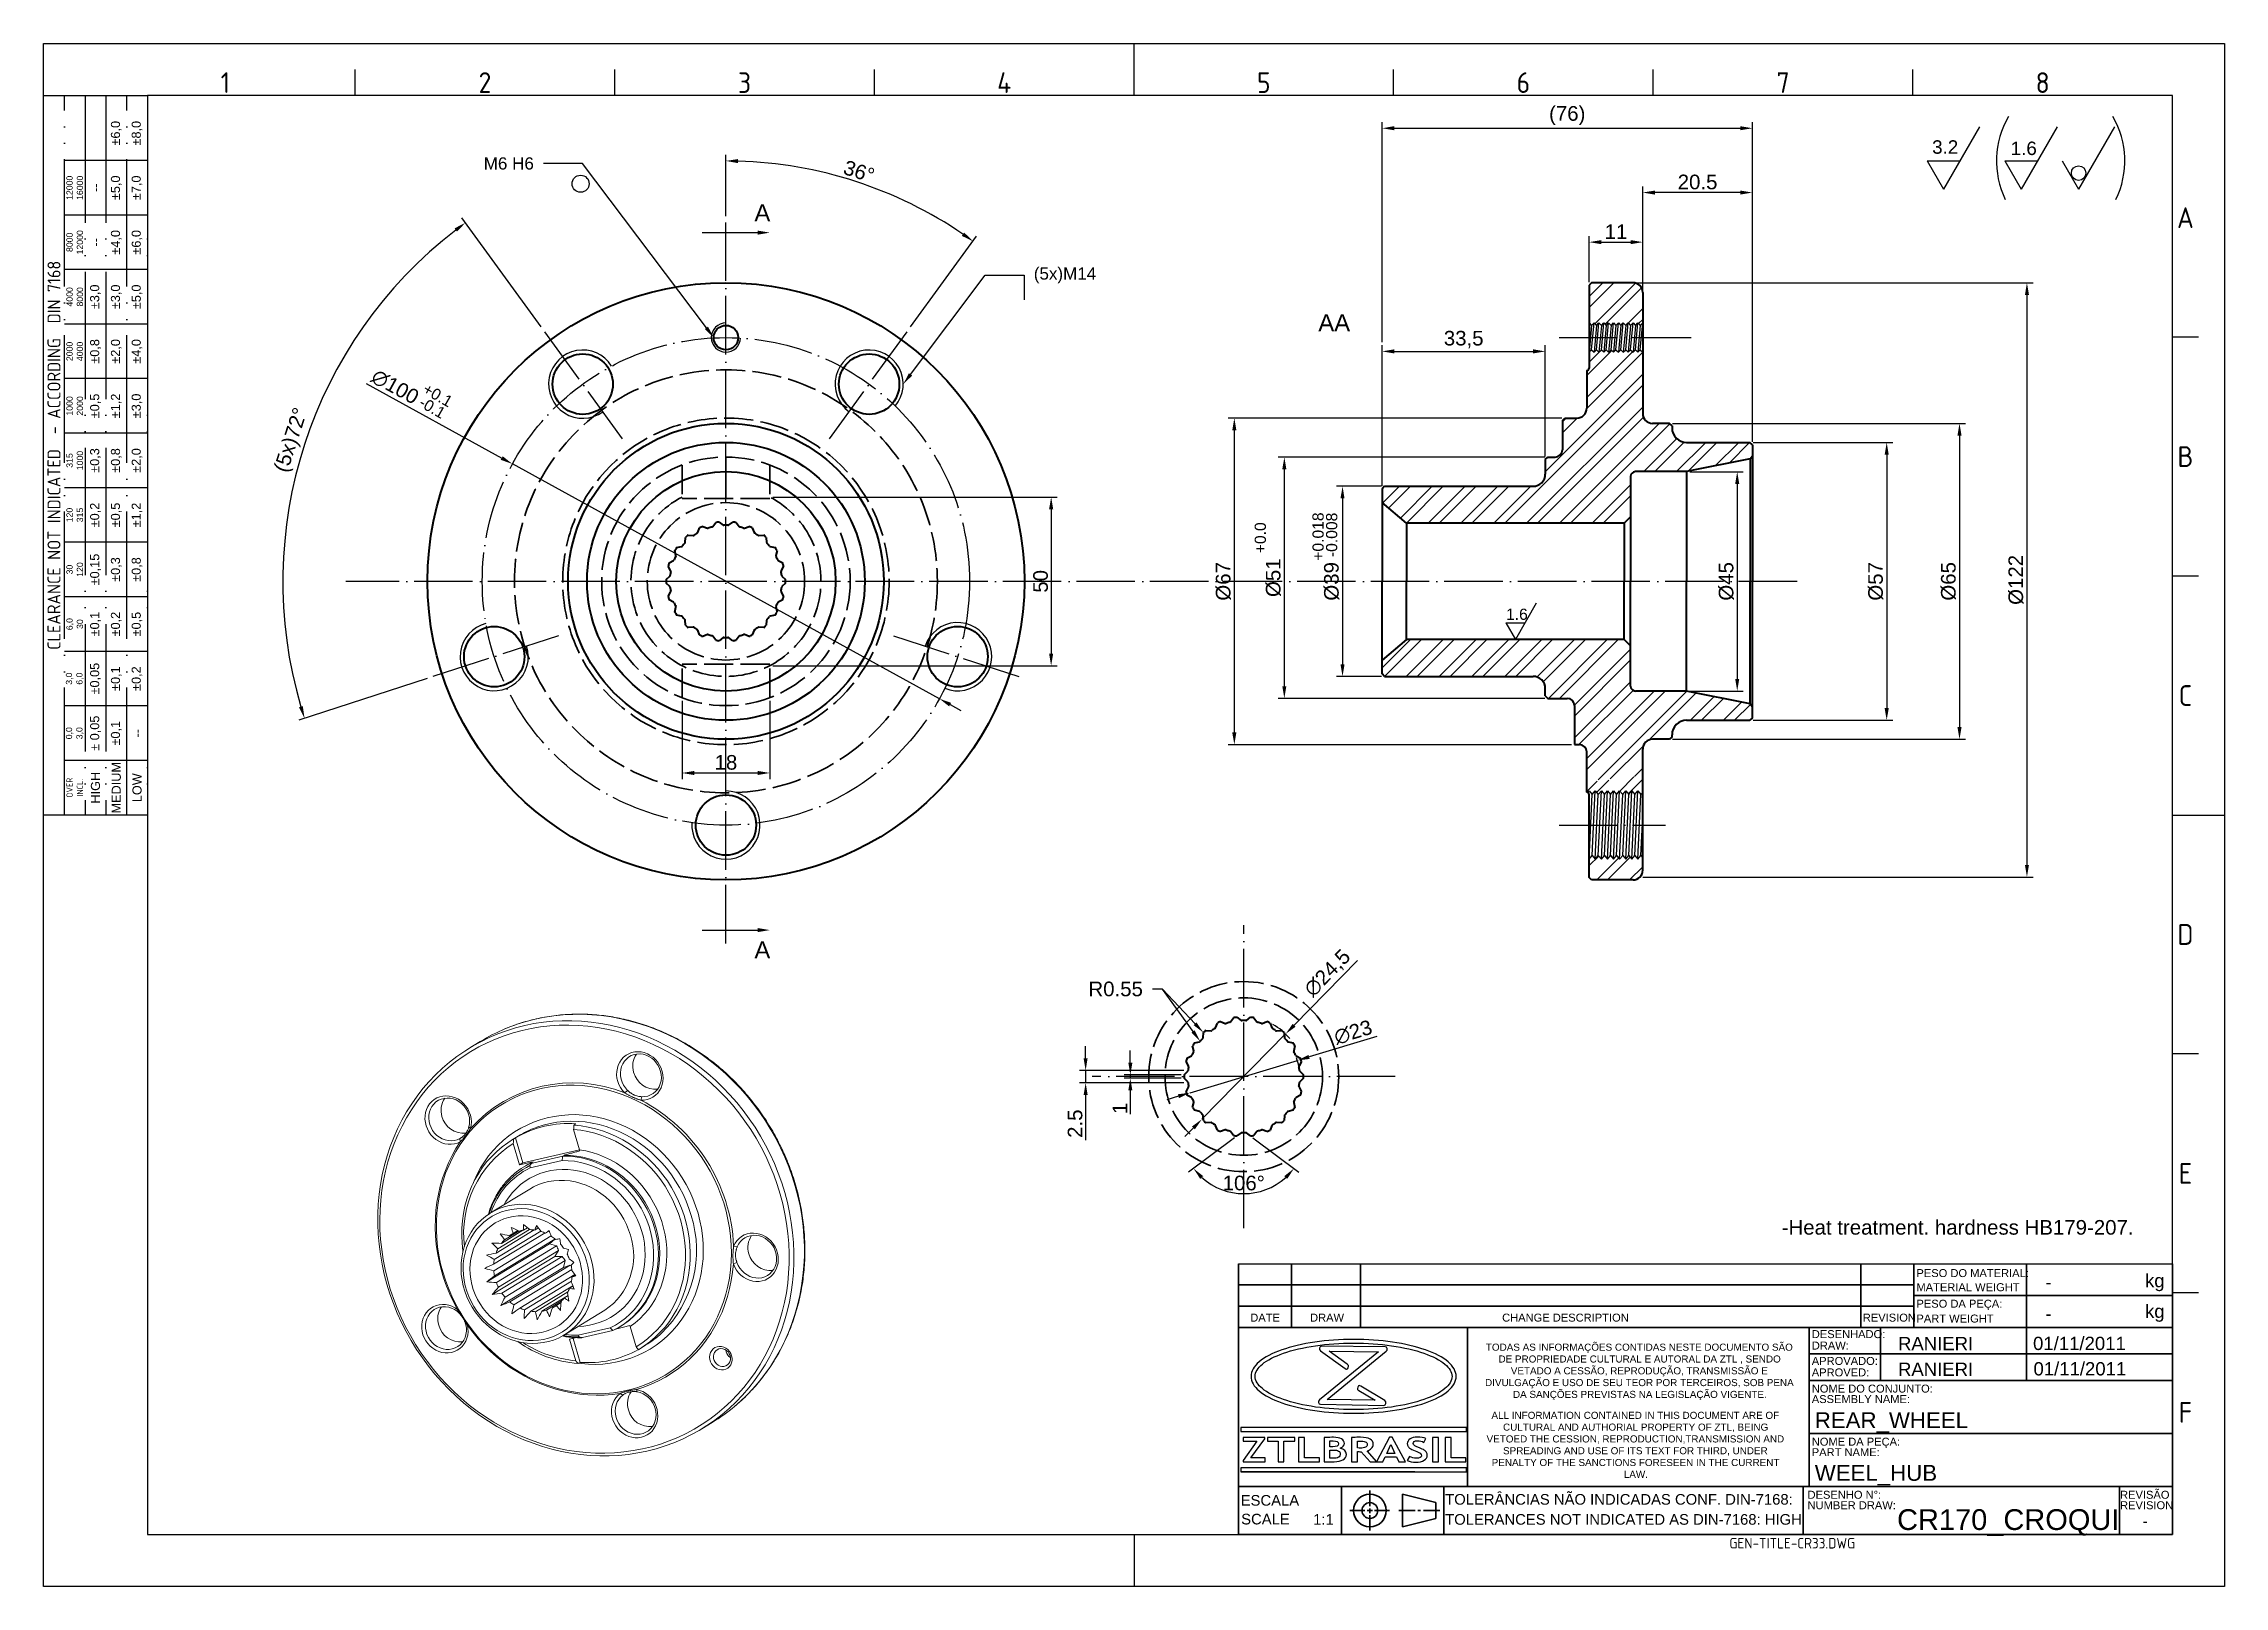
# Model space of a CAD drawing. Header units: millimetres. Extents: x 2429 to 2877, y 1091 to 1407.
import ezdxf
from ezdxf import colors
from ezdxf.entities.mleader import LeaderData, LeaderLine
from ezdxf.enums import TextEntityAlignment as Align
from ezdxf.math import Vec2, Vec3

# ---------------------------------------------------------------- set-up
doc = ezdxf.new("R2010")
doc.units = ezdxf.units.MM
for name, pattern in [('ACAD_ISO02W100', [15, 12, -3]), ('ACAD_ISO04W100', [30, 24, -3, 0, -3]), ('ACAD_ISO05W100', [33, 24, -3, 0, -3, 0, -3])]:
    doc.linetypes.add(name, pattern=pattern)
for name, color, linetype, lineweight in [('AM_0', 7, 'Continuous', 40), ('AM_4', 1, 'ACAD_ISO04W100', 25), ('AM_5', 3, 'Continuous', 25), ('AM_7', 4, 'Continuous', 35), ('AM_8', 40, 'ACAD_ISO02W100', 35), ('AM_BOR', 2, 'ACAD_ISO05W100', 35)]:
    doc.layers.add(name, color=color, linetype=linetype, lineweight=lineweight)
doc.layers.add('Camada 1', color=7, linetype='Continuous')
doc.styles.add('ACISOTS', font='isocp.shx', dxfattribs={"height": 1})
doc.styles.get("Standard").update_dxf_attribs({"font": 'arial.ttf'})
doc.dimstyles.new('ISO-25', dxfattribs={"dimtxt": 3, "dimasz": 2.5, "dimexe": 1.25, "dimexo": 0.625, "dimtad": 1, "dimtxsty": 'Standard', "dimcen": 2.5, "dimadec": 0, "dimazin": 0, "dimtfac": 1, "dimtmove": 0, "dimatfit": 3, "dimfxl": 1, "dimarcsym": 0})

msp = doc.modelspace()

# ---------------------------------------------------------------- texts
at = {"insert": (2785.732, 1166.146), "char_height": 3, "width": 73.62749, "attachment_point": 1}
msp.add_mtext('-Heat treatment. hardness HB179-207.', dxfattribs=at)
at = {"color": 0, "linetype": 'Continuous', "char_height": 1.452, "attachment_point": 1}
for s, insert in [('\\pi0.40137;TODAS AS INFORMAÇÕES CONTIDAS NESTE DOCUMENTO SÃO \\P\\pi2.9889;DE PROPRIEDADE CULTURAL E AUTORAL DA ZTL , SENDO \\P\\pi5.5165;VETADO A CESSÃO, REPRODUÇÃO, TRANSMISSÃO E \\P\\pi0.23646;DIVULGAÇÃO E USO DE SEU TEOR POR TERCEIROS, SOB PENA \\P\\pi5.9598;DA SANÇÕES PREVISTAS NA LEGISLAÇÃO VIGENTE.', (2724.624, 1140.788)), ('\\pi2.3521;ALL INFORMATION CONTAINED IN THIS DOCUMENT ARE OF \\P\\pi4.7272;CULTURAL AND AUTHORIAL PROPERTY OF ZTL, BEING  \\P\\pi1.3482;VETOED THE CESSION, REPRODUCTION,TRANSMISSION AND \\P\\pi4.7301;SPREADING AND USE OF ITS TEXT FOR THIRD, UNDER \\P\\pi2.4026;PENALTY OF THE SANCTIONS FORESEEN IN THE CURRENT \\P\\pi29.515;LAW.', (2723.816, 1126.812))]:
    msp.add_mtext_dynamic_manual_height_columns(s, width=63.66463, gutter_width=12.5, heights=[0], dxfattribs=dict(at, insert=insert))
at = {"layer": 'AM_5'}
for s, width, insert, char_height, attachment_point in [('3.2', 18.23779, (2816.606, 1387.641), 2.76, 1), ('1.6', 18.23779, (2832.727, 1387.374), 2.76, 1), ('A', 12.46166, (2574.915, 1371.015), 3.5, 7), ('AA', 12.46166, (2690.641, 1351.961), 3.5, 1), ('1.6', 18.23779, (2729.158, 1291.561), 2.3, 1), ('A', 12.46166, (2574.915, 1223.312), 3.5, 1)]:
    msp.add_mtext_dynamic_manual_height_columns(s, width=width, gutter_width=12.5, heights=[0], dxfattribs=dict(at, insert=insert, char_height=char_height, attachment_point=attachment_point))
at = {"layer": 'AM_5', "char_height": 2.3, "attachment_point": 1}
for s, insert, rotation in [('-0.1', (2507.005, 1335.183), 330.0839), ('+0.1', (2507.762, 1337.942), 330.0839), ('+0.0', (2677.582, 1302.934), 90), ('+0.018', (2689.436, 1301.393), 90), ('-0.008', (2692.224, 1302.138), 90)]:
    msp.add_mtext_dynamic_manual_height_columns(s, width=18.23779, gutter_width=12.5, heights=[0], dxfattribs=dict(at, insert=insert, rotation=rotation))
at = {"layer": 'AM_8', "color": 0, "linetype": 'Continuous'}
for s, height, p in [('PESO DO MATERIAL:', 1.6335, (2813.382, 1154.445)), ('kg', 2.7225, (2860.298, 1152.357)), ('MATERIAL WEIGHT', 1.6335, (2813.382, 1151.552)), ('DATE', 1.6335, (2676.673, 1145.31)), ('DRAW', 1.6335, (2688.945, 1145.31)), ('CHANGE DESCRIPTION', 1.6335, (2728.36, 1145.31)), ('REVISION', 1.6335, (2802.375, 1145.31)), ('PESO DA PEÇA:', 1.6335, (2813.382, 1148.167)), ('PART WEIGHT', 1.6335, (2813.382, 1145.119)), ('kg', 2.7225, (2860.298, 1146.076)), ('DESENHADO:', 1.6335, (2791.906, 1141.925)), ('APROVADO:', 1.6335, (2791.906, 1136.423)), ('DRAW:', 1.6335, (2791.906, 1139.575)), ('APROVED:', 1.6335, (2791.906, 1134.074)), ('NOME DO CONJUNTO:', 1.6335, (2791.906, 1130.75)), ('ASSEMBLY NAME:', 1.6335, (2791.906, 1128.599)), ('NOME DA PEÇA:', 1.6335, (2791.906, 1119.86)), ('PART NAME:', 1.6335, (2791.906, 1117.709)), ('TOLERÂNCIAS NÃO INDICADAS CONF. DIN-7168:', 2.178, (2716.667, 1107.756)), ('DESENHO N%%d:', 1.6335, (2791.037, 1108.97)), ('REVISÃO', 1.6335, (2855.172, 1108.97)), ('SCALE', 2.178, (2674.807, 1103.704)), ('ESCALA', 2.178, (2674.705, 1107.553)), ('1:1', 2.178, (2689.573, 1103.645)), ('TOLERANCES NOT INDICATED AS DIN-7168: HIGH', 2.178, (2716.667, 1103.645)), ('NUMBER DRAW:', 1.6335, (2791.037, 1106.819)), ('REVISION', 1.6335, (2855.172, 1106.819))]:
    msp.add_text(s, height=height, dxfattribs=at).set_placement(p)
for p in [(2839.856, 1153.409), (2839.856, 1146.93)]:
    msp.add_attdef('-', text='', height=2.723, dxfattribs=at).set_placement(p, align=Align.MIDDLE_LEFT)
for tag, p, height in [('RANIERI', (2809.601, 1139.446), 2.723), ('01/11/2011', (2837.316, 1139.478), 2.723), ('RANIERI', (2809.599, 1134.178), 2.723), ('01/11/2011', (2837.404, 1134.268), 2.723), ('REAR_WHEEL', (2792.521, 1123.459), 3.267), ('WEEL_HUB', (2792.521, 1112.652), 3.267), ('CR170_CROQUI', (2809.407, 1102.564), 4.259)]:
    msp.add_attdef(tag, p, '', height=height, dxfattribs=at)
at = {"layer": 'AM_8', "color": 0, "linetype": 'Continuous', "style": 'ACISOTS'}
msp.add_attdef('GEN-TITLE-CR33.DWG', (2774.997, 1098.763), '', height=2.178, dxfattribs=at)
at = {"layer": 'AM_8', "color": 0, "linetype": 'Continuous'}
msp.add_attdef('-', text='', height=2.13, dxfattribs=at).set_placement((2860.326, 1104.363), align=Align.MIDDLE_CENTER)

# ---------------------------------------------------------------- blocks, each defined once
blk = doc.blocks.new('A3 ZTL')
for p, q in [((19.57, 280.82), (19.57, 9.78)), ((401.17, 280.82), (19.57, 280.82)), ((401.17, 9.78), (401.17, 280.82)), ((19.57, 9.78), (401.17, 9.78))]:
    blk.add_line(p, q)
at = {"layer": 'AM_BOR', "color": 135, "linetype": 'Continuous', "lineweight": 25}
for p, q in [((0, 0), (0, 290.61)), ((0, 290.61), (410.96, 290.61)), ((410.96, 290.61), (410.96, 0)), ((410.96, 0), (0, 0))]:
    blk.add_line(p, q, dxfattribs=at)
at = {"layer": 'AM_BOR', "color": 135, "lineweight": 25}
for p, q in [((205.48, 280.82), (205.48, 290.61)), ((58.71, 280.82), (58.71, 285.71)), ((107.63, 280.82), (107.63, 285.71)), ((156.56, 280.82), (156.56, 285.71)), ((254.4, 280.82), (254.4, 285.71)), ((303.33, 280.82), (303.33, 285.71)), ((352.25, 280.82), (352.25, 285.71)), ((3.91, 145.3), (3.91, 280.82)), ((7.83, 280.82), (7.83, 145.3)), ((11.74, 280.82), (11.74, 145.3)), ((15.66, 145.3), (15.66, 280.82)), ((19.57, 268.59), (3.91, 268.59)), ((19.57, 258.32), (3.91, 258.32)), ((19.57, 248.04), (3.91, 248.04)), ((19.57, 237.77), (3.91, 237.77)), ((406.07, 235.32), (401.17, 235.32)), ((19.57, 227.5), (3.91, 227.5)), ((19.57, 217.22), (3.91, 217.22)), ((19.57, 206.95), (3.91, 206.95)), ((19.57, 196.67), (3.91, 196.67)), ((406.07, 190.31), (401.17, 190.31)), ((19.57, 186.4), (3.91, 186.4)), ((19.57, 176.13), (3.91, 176.13)), ((19.57, 165.85), (3.91, 165.85)), ((19.57, 155.58), (3.91, 155.58)), ((401.17, 145.3), (410.96, 145.3)), ((406.07, 100.29), (401.17, 100.29)), ((406.07, 55.28), (401.17, 55.28)), ((205.48, 9.78), (205.48, 0))]:
    blk.add_line(p, q, dxfattribs=at)
blk.add_lwpolyline([(19.57, 145.3), (0, 145.3), (0, 280.82), (19.57, 280.82)], close=True, dxfattribs=at)
at = {"layer": 'AM_BOR', "color": 135, "lineweight": 25, "style": 'ACISOTS'}
for s, p in [('1', (34.25, 283.27)), ('2', (83.17, 283.27)), ('3', (132.09, 283.27)), ('4', (181.02, 283.27)), ('5', (229.94, 283.27)), ('6', (278.86, 283.27)), ('7', (327.79, 283.27)), ('8', (376.71, 283.27)), ('A', (403.62, 257.83)), ('B', (403.62, 212.82)), ('C', (403.62, 167.81)), ('D', (403.62, 122.8)), ('E', (403.62, 77.79)), ('F', (403.62, 32.78))]:
    blk.add_text(s, height=3.91, dxfattribs=at).set_placement(p, align=Align.MIDDLE)
at = {"layer": 'AM_BOR', "color": 135, "lineweight": 25, "attachment_point": 5, "rotation": 90}
for s, insert, char_height, width in [('±6,0', (13.7, 273.73), 1.712, 10.274), ('±8,0', (17.61, 273.73), 1.712, 10.274), ('12000\\P16000', (5.87, 263.45), 1.174, 10.274), ('--', (9.78, 263.45), 1.712, 10.274), ('±5,0', (13.7, 263.45), 1.712, 10.274), ('±7,0', (17.61, 263.45), 1.712, 10.274), ('8000\\P12000', (5.87, 253.18), 1.174, 10.274), ('±4,0', (13.7, 253.18), 1.712, 10.274), ('±6,0', (17.61, 253.18), 1.712, 10.274), ('--', (9.78, 253.18), 1.712, 10.274), ('{\\Fisocp.shx|c0;CLEARANCE NOT INDICATED  - ACCORDING  DIN 7168}', (1.96, 213.06), 2.4462, 135.5186), ('4000\\P8000', (5.87, 242.91), 1.174, 10.274), ('±3,0', (9.78, 242.91), 1.712, 10.274), ('±3,0', (13.7, 242.91), 1.712, 10.274), ('±5,0', (17.61, 242.91), 1.712, 10.274), ('2000\\P4000', (5.87, 232.63), 1.174, 10.274), ('±0,8', (9.78, 232.63), 1.712, 10.274), ('±2,0', (13.7, 232.63), 1.712, 10.274), ('±4,0', (17.61, 232.63), 1.712, 10.274), ('1000\\P2000', (5.87, 222.36), 1.174, 10.274), ('±0,5', (9.78, 222.36), 1.712, 10.274), ('±1,2', (13.7, 222.36), 1.712, 10.274), ('±3,0', (17.61, 222.36), 1.712, 10.274), ('315\\P1000', (5.87, 212.08), 1.174, 10.274), ('±0,3', (9.78, 212.08), 1.712, 10.274), ('±0,8', (13.7, 212.08), 1.712, 10.274), ('±2,0', (17.61, 212.08), 1.712, 10.274), ('120\\P315', (5.87, 201.81), 1.174, 10.274), ('±0,2', (9.78, 201.81), 1.712, 10.274), ('±0,5', (13.7, 201.81), 1.712, 10.274), ('±1,2', (17.61, 201.81), 1.712, 10.274), ('±0,15', (9.78, 191.54), 1.712, 10.274), ('±0,3', (13.7, 191.54), 1.712, 10.274), ('±0,8', (17.61, 191.54), 1.712, 10.274), ('30\\P120', (5.87, 191.54), 1.174, 10.274), ('6,0\\P30', (5.87, 181.26), 1.174, 10.274), ('±0,1', (9.78, 181.26), 1.712, 10.274), ('±0,2', (13.7, 181.26), 1.712, 10.274), ('±0,5', (17.61, 181.26), 1.712, 10.274), ('±0,05', (9.78, 170.99), 1.712, 10.274), ('±0,1', (13.7, 170.99), 1.712, 10.274), ('±0,2', (17.61, 170.99), 1.712, 10.274), ('3,0\\P6,0', (5.87, 170.99), 1.174, 10.274), ('0,0\\P3,0', (5.87, 160.71), 1.174, 10.274), ('± 0,05', (9.78, 160.71), 1.712, 10.274), ('\\pt4.69206;±0,1', (13.7, 160.71), 1.7123, 10.274), ('--', (17.61, 160.71), 1.712, 10.274), ('{\\Fisocp.shx|c0;OVER\\PINCL.}', (5.87, 150.44), 1.1742, 10.274), ('HIGH', (9.78, 150.44), 1.712, 10.274), ('MEDIUM', (13.7, 150.44), 1.712, 10.274), ('LOW', (17.61, 150.44), 1.712, 10.274)]:
    blk.add_mtext(s, dxfattribs=dict(at, insert=insert, char_height=char_height, width=width))
blk = doc.blocks.new('*D11')
at = {"layer": 'AM_5', "color": 0, "lineweight": -2}
for p, q in [((2755.85, 1358.41), (2837.31, 1358.41)), ((2836.06, 1355.91), (2836.06, 1239)), ((2757.26, 1236.5), (2837.31, 1236.5))]:
    blk.add_line(p, q, dxfattribs=at)
at = {"layer": 'AM_5', "color": 0}
for points in [[(2835.65, 1355.91), (2836.48, 1355.91), (2836.06, 1358.41)], [(2835.65, 1239), (2836.48, 1239), (2836.06, 1236.5)]]:
    blk.add_solid(points, dxfattribs=at)
at = {"layer": 'Defpoints', "color": 0}
for p in [(2755.22, 1358.41), (2756.64, 1236.5), (2836.06, 1236.5)]:
    blk.add_point(p, dxfattribs=at)
at = {"layer": 'AM_5', "color": 0, "insert": (2833.82, 1297.46), "char_height": 3, "attachment_point": 5, "rotation": 90}
blk.add_mtext('%%C122', dxfattribs=at)
blk = doc.blocks.new('*D12')
at = {"layer": 'AM_5', "color": 0, "lineweight": -2}
for p, q in [((2779.85, 1325.66), (2808.53, 1325.66)), ((2807.28, 1323.16), (2807.28, 1271.16)), ((2779.85, 1268.66), (2808.53, 1268.66))]:
    blk.add_line(p, q, dxfattribs=at)
at = {"layer": 'AM_5', "color": 0}
for points in [[(2806.86, 1323.16), (2807.7, 1323.16), (2807.28, 1325.66)], [(2806.86, 1271.16), (2807.7, 1271.16), (2807.28, 1268.66)]]:
    blk.add_solid(points, dxfattribs=at)
at = {"layer": 'Defpoints', "color": 0}
for p in [(2779.22, 1325.66), (2779.22, 1268.66), (2807.28, 1268.66)]:
    blk.add_point(p, dxfattribs=at)
at = {"layer": 'AM_5', "color": 0, "insert": (2805.04, 1297.16), "char_height": 3, "attachment_point": 5, "rotation": 90}
blk.add_mtext('%%C57', dxfattribs=at)
blk = doc.blocks.new('*D13')
at = {"layer": 'AM_5', "color": 0, "lineweight": -2}
for p, q in [((2766.85, 1319.66), (2777.86, 1319.66)), ((2776.61, 1317.16), (2776.61, 1277.16)), ((2766.85, 1274.66), (2777.86, 1274.66))]:
    blk.add_line(p, q, dxfattribs=at)
at = {"layer": 'AM_5', "color": 0}
for points in [[(2776.19, 1317.16), (2777.02, 1317.16), (2776.61, 1319.66)], [(2776.19, 1277.16), (2777.02, 1277.16), (2776.61, 1274.66)]]:
    blk.add_solid(points, dxfattribs=at)
at = {"layer": 'Defpoints', "color": 0}
for p in [(2766.22, 1319.66), (2766.22, 1274.66), (2776.61, 1274.66)]:
    blk.add_point(p, dxfattribs=at)
at = {"layer": 'AM_5', "color": 0, "insert": (2774.37, 1297.16), "char_height": 3, "attachment_point": 5, "rotation": 90}
blk.add_mtext('%%C45', dxfattribs=at)
blk = doc.blocks.new('*D14')
at = {"layer": 'AM_5', "color": 0, "lineweight": -2}
for p, q in [((2763.35, 1329.56), (2823.47, 1329.56)), ((2822.22, 1327.06), (2822.22, 1267.26)), ((2763.35, 1264.76), (2823.47, 1264.76))]:
    blk.add_line(p, q, dxfattribs=at)
at = {"layer": 'AM_5', "color": 0}
for points in [[(2821.8, 1327.06), (2822.64, 1327.06), (2822.22, 1329.56)], [(2821.8, 1267.26), (2822.64, 1267.26), (2822.22, 1264.76)]]:
    blk.add_solid(points, dxfattribs=at)
at = {"layer": 'Defpoints', "color": 0}
for p in [(2762.72, 1329.56), (2762.72, 1264.76), (2822.22, 1264.76)]:
    blk.add_point(p, dxfattribs=at)
at = {"layer": 'AM_5', "color": 0, "insert": (2819.98, 1297.16), "char_height": 3, "attachment_point": 5, "rotation": 90}
blk.add_mtext('%%c65', dxfattribs=at)
blk = doc.blocks.new('*D23')
at = {"layer": 'AM_5', "color": 0, "lineweight": -2}
for p, q in [((2698.69, 1219.36), (2685.67, 1206.09)), ((2666.75, 1186.83), (2683.92, 1204.31)), ((2665, 1185.04), (2663.25, 1183.26))]:
    blk.add_line(p, q, dxfattribs=at)
blk.add_arc((2675.34, 1195.57), 12.25, 39.6867, 60.8832, dxfattribs=at)
at = {"layer": 'AM_5', "color": 0}
for points in [[(2685.37, 1206.39), (2685.97, 1205.8), (2683.92, 1204.31)], [(2664.71, 1185.33), (2665.3, 1184.75), (2666.75, 1186.83)]]:
    blk.add_solid(points, dxfattribs=at)
at = {"layer": 'Defpoints', "color": 0}
for p in [(2683.92, 1204.31), (2666.75, 1186.83)]:
    blk.add_point(p, dxfattribs=at)
at = {"layer": 'AM_5', "color": 0, "insert": (2692.61, 1216.7), "char_height": 3, "attachment_point": 5, "rotation": 45.5332}
blk.add_mtext('∅24,5', dxfattribs=at)
blk = doc.blocks.new('*D24')
at = {"layer": 'AM_5', "color": 0, "lineweight": -2}
for p, q in [((2702.64, 1203.77), (2688.74, 1199.6)), ((2664.32, 1192.26), (2686.35, 1198.88)), ((2661.93, 1191.54), (2659.53, 1190.82))]:
    blk.add_line(p, q, dxfattribs=at)
blk.add_arc((2675.34, 1195.57), 11.5, 10.4991, 19.4453, dxfattribs=at)
at = {"layer": 'AM_5', "color": 0}
for points in [[(2688.62, 1200), (2688.86, 1199.2), (2686.35, 1198.88)], [(2661.81, 1191.94), (2662.05, 1191.14), (2664.32, 1192.26)]]:
    blk.add_solid(points, dxfattribs=at)
at = {"layer": 'Defpoints', "color": 0}
for p in [(2686.35, 1198.88), (2664.32, 1192.26)]:
    blk.add_point(p, dxfattribs=at)
at = {"layer": 'AM_5', "color": 0, "insert": (2697.78, 1204.65), "char_height": 3, "attachment_point": 5, "rotation": 16.7269}
blk.add_mtext('∅23', dxfattribs=at)
blk = doc.blocks.new('*D25')
at = {"layer": 'AM_5', "color": 0, "lineweight": -2}
for p, q in [((2642.89, 1199.34), (2642.89, 1201.84)), ((2663.03, 1196.84), (2641.64, 1196.84)), ((2642.89, 1196.84), (2642.89, 1194.3)), ((2663.03, 1194.3), (2641.64, 1194.3)), ((2642.89, 1191.8), (2642.89, 1182.51))]:
    blk.add_line(p, q, dxfattribs=at)
at = {"layer": 'AM_5', "color": 0}
for points in [[(2642.47, 1199.34), (2643.3, 1199.34), (2642.89, 1196.84)], [(2642.47, 1191.8), (2643.3, 1191.8), (2642.89, 1194.3)]]:
    blk.add_solid(points, dxfattribs=at)
at = {"layer": 'Defpoints', "color": 0}
for p in [(2663.65, 1196.84), (2642.89, 1194.3), (2663.65, 1194.3)]:
    blk.add_point(p, dxfattribs=at)
at = {"layer": 'AM_5', "color": 0, "insert": (2640.73, 1185.91), "char_height": 3, "attachment_point": 5, "rotation": 90}
blk.add_mtext('2.5', dxfattribs=at)
blk = doc.blocks.new('*D26')
at = {"layer": 'AM_5', "color": 0, "lineweight": -2}
for p, q in [((2652.06, 1198.42), (2652.06, 1200.92)), ((2662.47, 1195.92), (2650.81, 1195.92)), ((2662.47, 1195.22), (2650.81, 1195.22)), ((2652.06, 1195.92), (2652.06, 1195.22)), ((2652.06, 1192.72), (2652.06, 1187.86))]:
    blk.add_line(p, q, dxfattribs=at)
at = {"layer": 'AM_5', "color": 0}
for points in [[(2651.65, 1198.42), (2652.48, 1198.42), (2652.06, 1195.92)], [(2651.65, 1192.72), (2652.48, 1192.72), (2652.06, 1195.22)]]:
    blk.add_solid(points, dxfattribs=at)
at = {"layer": 'Defpoints', "color": 0}
for p in [(2652.06, 1195.22), (2663.09, 1195.92), (2663.09, 1195.22)]:
    blk.add_point(p, dxfattribs=at)
at = {"layer": 'AM_5', "color": 0, "insert": (2649.93, 1189.04), "char_height": 3, "attachment_point": 5, "rotation": 90}
blk.add_mtext('1', dxfattribs=at)
blk = doc.blocks.new('*D27')
at = {"layer": 'AM_5', "color": 0, "lineweight": -2}
for p, q in [((2495.21, 1337.77), (2523.06, 1322.46)), ((2612.89, 1273.08), (2525.25, 1321.25)), ((2615.08, 1271.87), (2617.27, 1270.67))]:
    blk.add_line(p, q, dxfattribs=at)
at = {"layer": 'AM_5', "color": 0}
for points in [[(2523.26, 1322.82), (2522.86, 1322.09), (2525.25, 1321.25)], [(2615.28, 1272.24), (2614.88, 1271.51), (2612.89, 1273.08)]]:
    blk.add_solid(points, dxfattribs=at)
at = {"layer": 'Defpoints', "color": 0}
for p in [(2525.25, 1321.25), (2612.89, 1273.08)]:
    blk.add_point(p, dxfattribs=at)
at = {"layer": 'AM_5', "color": 0, "insert": (2501.17, 1337.05), "char_height": 3, "attachment_point": 5, "rotation": 331.2004}
blk.add_mtext('∅100', dxfattribs=at)
blk = doc.blocks.new('*D28')
at = {"layer": 'AM_5', "color": 0, "lineweight": -2}
for p, q in [((2531.16, 1349.35), (2514.88, 1371.74)), ((2507.73, 1277.23), (2481.4, 1268.68))]:
    blk.add_line(p, q, dxfattribs=at)
blk.add_arc((2569.07, 1297.16), 90.93, 127.5752, 196.4248, dxfattribs=at)
at = {"layer": 'AM_5', "color": 0}
for points in [[(2513.37, 1369.57), (2513.87, 1368.9), (2515.62, 1370.73)], [(2482.24, 1271.57), (2481.45, 1271.33), (2482.59, 1269.06)]]:
    blk.add_solid(points, dxfattribs=at)
at = {"layer": 'Defpoints', "color": 0}
for p in [(2531.52, 1348.84), (2490.32, 1342.63), (2547.84, 1326.39), (2534.71, 1286), (2508.32, 1277.43)]:
    blk.add_point(p, dxfattribs=at)
at = {"layer": 'AM_5', "color": 0, "insert": (2480.12, 1326.06), "char_height": 3, "attachment_point": 5, "rotation": 72}
blk.add_mtext('(5x)72%%d', dxfattribs=at)
blk = doc.blocks.new('*D29')
at = {"layer": 'AM_5', "color": 0, "lineweight": -2}
for p, q in [((2569.07, 1372.05), (2569.07, 1384.66)), ((2606.98, 1349.35), (2620.5, 1367.95))]:
    blk.add_line(p, q, dxfattribs=at)
blk.add_arc((2569.07, 1297.16), 86.24, 55.6609, 88.3391, dxfattribs=at)
at = {"layer": 'AM_5', "color": 0}
for points in [[(2571.56, 1382.95), (2571.58, 1383.79), (2569.07, 1383.41)], [(2617.96, 1368.72), (2617.48, 1368.03), (2619.76, 1366.94)]]:
    blk.add_solid(points, dxfattribs=at)
at = {"layer": 'Defpoints', "color": 0}
for p in [(2604.15, 1375.95), (2569.07, 1371.42), (2606.61, 1348.84), (2590.3, 1326.39), (2569.07, 1222.9)]:
    blk.add_point(p, dxfattribs=at)
at = {"layer": 'AM_5', "color": 0, "insert": (2596.39, 1381.24), "char_height": 3, "attachment_point": 5, "rotation": 342}
blk.add_mtext('36°', dxfattribs=at)
blk = doc.blocks.new('*D30')
at = {"layer": 'AM_5', "color": 0, "lineweight": -2}
for p, q in [((2703.6, 1316.66), (2694.36, 1316.66)), ((2695.61, 1314.16), (2695.61, 1280.16)), ((2703.6, 1277.66), (2694.36, 1277.66))]:
    blk.add_line(p, q, dxfattribs=at)
at = {"layer": 'AM_5', "color": 0}
for points in [[(2695.19, 1314.16), (2696.02, 1314.16), (2695.61, 1316.66)], [(2695.19, 1280.16), (2696.02, 1280.16), (2695.61, 1277.66)]]:
    blk.add_solid(points, dxfattribs=at)
at = {"layer": 'Defpoints', "color": 0}
for p in [(2704.22, 1316.66), (2695.61, 1277.66), (2704.22, 1277.66)]:
    blk.add_point(p, dxfattribs=at)
at = {"layer": 'AM_5', "color": 0, "insert": (2693.37, 1297.16), "char_height": 3, "attachment_point": 5, "rotation": 90}
blk.add_mtext('%%C39', dxfattribs=at)
blk = doc.blocks.new('*D31')
at = {"layer": 'AM_5', "color": 0, "lineweight": -2}
for p, q in [((2737.1, 1322.66), (2682.42, 1322.66)), ((2683.67, 1275.66), (2683.67, 1320.16)), ((2737.1, 1273.16), (2682.42, 1273.16))]:
    blk.add_line(p, q, dxfattribs=at)
at = {"layer": 'AM_5', "color": 0}
for points in [[(2683.25, 1320.16), (2684.08, 1320.16), (2683.67, 1322.66)], [(2683.25, 1275.66), (2684.08, 1275.66), (2683.67, 1273.16)]]:
    blk.add_solid(points, dxfattribs=at)
at = {"layer": 'Defpoints', "color": 0}
for p in [(2683.67, 1322.66), (2737.72, 1322.66), (2737.72, 1273.16)]:
    blk.add_point(p, dxfattribs=at)
at = {"layer": 'AM_5', "color": 0, "insert": (2681.43, 1297.91), "char_height": 3, "attachment_point": 5, "rotation": 90}
blk.add_mtext('%%c51', dxfattribs=at)
blk = doc.blocks.new('*D32')
at = {"layer": 'AM_5', "color": 0, "lineweight": -2}
for p, q in [((2740.6, 1330.66), (2672.15, 1330.66)), ((2673.4, 1328.16), (2673.4, 1266.16)), ((2742.6, 1263.66), (2672.15, 1263.66))]:
    blk.add_line(p, q, dxfattribs=at)
at = {"layer": 'AM_5', "color": 0}
for points in [[(2672.98, 1328.16), (2673.82, 1328.16), (2673.4, 1330.66)], [(2672.98, 1266.16), (2673.82, 1266.16), (2673.4, 1263.66)]]:
    blk.add_solid(points, dxfattribs=at)
at = {"layer": 'Defpoints', "color": 0}
for p in [(2741.22, 1330.66), (2673.4, 1263.66), (2743.22, 1263.66)]:
    blk.add_point(p, dxfattribs=at)
at = {"layer": 'AM_5', "color": 0, "insert": (2671.16, 1297.16), "char_height": 3, "attachment_point": 5, "rotation": 90}
blk.add_mtext('%%C67', dxfattribs=at)
blk = doc.blocks.new('*D34')
at = {"layer": 'AM_5', "color": 0, "lineweight": -2}
for p, q in [((2757.22, 1357.04), (2757.22, 1378.17)), ((2777.22, 1376.92), (2759.72, 1376.92)), ((2779.72, 1325.79), (2779.72, 1378.17))]:
    blk.add_line(p, q, dxfattribs=at)
at = {"layer": 'AM_5', "color": 0}
for points in [[(2759.72, 1377.33), (2759.72, 1376.5), (2757.22, 1376.92)], [(2777.22, 1377.33), (2777.22, 1376.5), (2779.72, 1376.92)]]:
    blk.add_solid(points, dxfattribs=at)
at = {"layer": 'Defpoints', "color": 0}
for p in [(2757.22, 1376.92), (2757.22, 1356.41), (2779.72, 1325.16)]:
    blk.add_point(p, dxfattribs=at)
at = {"layer": 'AM_5', "color": 0, "insert": (2768.47, 1379.07), "char_height": 3, "attachment_point": 5}
blk.add_mtext('20.5', dxfattribs=at)
blk = doc.blocks.new('*D36')
at = {"layer": 'AM_5', "color": 0, "lineweight": -2}
for p, q in [((2746.22, 1358.54), (2746.22, 1368)), ((2748.72, 1366.75), (2754.72, 1366.75)), ((2757.22, 1357.66), (2757.22, 1368))]:
    blk.add_line(p, q, dxfattribs=at)
at = {"layer": 'AM_5', "color": 0}
for points in [[(2748.72, 1367.16), (2748.72, 1366.33), (2746.22, 1366.75)], [(2754.72, 1367.16), (2754.72, 1366.33), (2757.22, 1366.75)]]:
    blk.add_solid(points, dxfattribs=at)
at = {"layer": 'Defpoints', "color": 0}
for p in [(2757.22, 1366.75), (2746.22, 1357.91), (2757.22, 1357.04)]:
    blk.add_point(p, dxfattribs=at)
at = {"layer": 'AM_5', "color": 0, "insert": (2751.72, 1368.88), "char_height": 3, "attachment_point": 5}
blk.add_mtext('11', dxfattribs=at)
blk = doc.blocks.new('*D37')
at = {"layer": 'AM_5', "color": 0, "lineweight": -2}
for p, q in [((2703.72, 1316.79), (2703.72, 1345.59)), ((2706.22, 1344.34), (2734.72, 1344.34)), ((2737.22, 1322.79), (2737.22, 1345.59))]:
    blk.add_line(p, q, dxfattribs=at)
at = {"layer": 'AM_5', "color": 0}
for points in [[(2706.22, 1344.76), (2706.22, 1343.92), (2703.72, 1344.34)], [(2734.72, 1344.76), (2734.72, 1343.92), (2737.22, 1344.34)]]:
    blk.add_solid(points, dxfattribs=at)
at = {"layer": 'Defpoints', "color": 0}
for p in [(2737.22, 1344.34), (2737.22, 1322.16), (2703.72, 1316.16)]:
    blk.add_point(p, dxfattribs=at)
at = {"layer": 'AM_5', "color": 0, "insert": (2720.47, 1346.77), "char_height": 3, "attachment_point": 5}
blk.add_mtext('33,5', dxfattribs=at)
blk = doc.blocks.new('*D40')
at = {"layer": 'AM_5', "color": 0, "lineweight": -2}
for p, q in [((2703.72, 1346.22), (2703.72, 1391.36)), ((2706.22, 1390.11), (2777.22, 1390.11)), ((2779.72, 1377.54), (2779.72, 1391.36))]:
    blk.add_line(p, q, dxfattribs=at)
at = {"layer": 'AM_5', "color": 0}
for points in [[(2706.22, 1390.53), (2706.22, 1389.7), (2703.72, 1390.11)], [(2777.22, 1390.53), (2777.22, 1389.7), (2779.72, 1390.11)]]:
    blk.add_solid(points, dxfattribs=at)
at = {"layer": 'Defpoints', "color": 0}
for p in [(2779.72, 1390.11), (2779.72, 1376.92), (2703.72, 1345.59)]:
    blk.add_point(p, dxfattribs=at)
at = {"layer": 'AM_5', "color": 0, "insert": (2741.72, 1392.7), "char_height": 3, "attachment_point": 5}
blk.add_mtext('(76)', dxfattribs=at)
blk = doc.blocks.new('*D41')
at = {"layer": 'AM_5', "color": 0, "lineweight": -2}
for p, q in [((2673.44, 1183.02), (2664.03, 1175.96)), ((2677.23, 1183.02), (2686.64, 1175.96))]:
    blk.add_line(p, q, dxfattribs=at)
blk.add_arc((2675.34, 1184.44), 12.88, 228.0071, 311.9929, dxfattribs=at)
at = {"layer": 'AM_5', "color": 0}
for points in [[(2666.41, 1174.59), (2667.02, 1175.15), (2665.03, 1176.71)], [(2683.65, 1175.15), (2684.26, 1174.59), (2685.64, 1176.71)]]:
    blk.add_solid(points, dxfattribs=at)
at = {"layer": 'Defpoints', "color": 0}
for p in [(2673.94, 1183.4), (2674.78, 1184.02), (2675.89, 1184.02), (2676.73, 1183.4), (2671.42, 1172.17)]:
    blk.add_point(p, dxfattribs=at)
at = {"layer": 'AM_5', "color": 0, "insert": (2675.34, 1173.72), "char_height": 3, "attachment_point": 5}
blk.add_mtext('106°', dxfattribs=at)
blk = doc.blocks.new('*D43')
at = {"layer": 'AM_5', "color": 0, "lineweight": -2}
for p, q in [((2578.69, 1314.46), (2637.06, 1314.46)), ((2635.81, 1311.96), (2635.81, 1282.36)), ((2578.69, 1279.86), (2637.06, 1279.86))]:
    blk.add_line(p, q, dxfattribs=at)
at = {"layer": 'AM_5', "color": 0}
for points in [[(2635.39, 1311.96), (2636.23, 1311.96), (2635.81, 1314.46)], [(2635.39, 1282.36), (2636.23, 1282.36), (2635.81, 1279.86)]]:
    blk.add_solid(points, dxfattribs=at)
at = {"layer": 'Defpoints', "color": 0}
for p in [(2578.07, 1314.46), (2578.07, 1279.86), (2635.81, 1279.86)]:
    blk.add_point(p, dxfattribs=at)
at = {"layer": 'AM_5', "color": 0, "insert": (2633.65, 1297.16), "char_height": 3, "attachment_point": 5, "rotation": 90}
blk.add_mtext('50', dxfattribs=at)
blk = doc.blocks.new('*D44')
at = {"layer": 'AM_5', "color": 0, "lineweight": -2}
for p, q in [((2560.07, 1272.68), (2560.07, 1256.6)), ((2578.07, 1272.68), (2578.07, 1256.6)), ((2562.57, 1257.85), (2575.57, 1257.85))]:
    blk.add_line(p, q, dxfattribs=at)
at = {"layer": 'AM_5', "color": 0}
for points in [[(2562.57, 1258.27), (2562.57, 1257.43), (2560.07, 1257.85)], [(2575.57, 1258.27), (2575.57, 1257.43), (2578.07, 1257.85)]]:
    blk.add_solid(points, dxfattribs=at)
at = {"layer": 'Defpoints', "color": 0}
for p in [(2560.07, 1273.3), (2578.07, 1273.3), (2578.07, 1257.85)]:
    blk.add_point(p, dxfattribs=at)
at = {"layer": 'AM_5', "color": 0, "insert": (2569.07, 1260.01), "char_height": 3, "attachment_point": 5}
blk.add_mtext('18', dxfattribs=at)

# ---------------------------------------------------------------- dimensions: what is measured, and where the dimension line sits
at = {"layer": 'AM_5'}
for base, p1, p2, text, picture, middle in [((2779.722, 1390.113), (2703.722, 1345.592), (2779.722, 1376.916), '(76)', '*D40', (2741.722, 1392.705)), ((2757.222, 1376.916), (2779.722, 1325.164), (2757.222, 1356.414), '20.5', '*D34', (2768.472, 1379.073))]:
    dim = msp.add_linear_dim(base=base, p1=p1, p2=p2, text=text, dimstyle='ISO-25', dxfattribs=at)
    dim.commit()
    dim.dimension.update_dxf_attribs({"geometry": picture, "text_midpoint": middle})
for base, line1, line2, picture, middle in [((2604.148, 1375.95), ((2590.303, 1326.389), (2606.614, 1348.839)), ((2569.07, 1222.904), (2569.07, 1371.423)), '*D29', (2596.387, 1381.237)), ((2671.417, 1172.172), ((2676.729, 1183.397), (2675.893, 1184.025)), ((2674.778, 1184.025), (2673.942, 1183.397)), '*D41', (2675.335, 1173.718))]:
    dim = msp.add_angular_dim_2l(base=base, line1=line1, line2=line2, dimstyle='ISO-25', dxfattribs=at)
    dim.commit()
    dim.dimension.update_dxf_attribs({"geometry": picture, "text_midpoint": middle})
dim = msp.add_angular_dim_2l(base=(2490.318, 1342.631), line1=((2534.713, 1286), (2508.321, 1277.425)), line2=((2547.836, 1326.389), (2531.525, 1348.839)), text='(5x)72%%d', dimstyle='ISO-25', dxfattribs=at)
dim.commit()
dim.dimension.update_dxf_attribs({"geometry": '*D28', "text_midpoint": (2480.121, 1326.065)})
for base, p1, p2, picture, middle in [((2757.222, 1366.748), (2746.222, 1357.914), (2757.222, 1357.039), '*D36', (2751.722, 1368.879)), ((2737.222, 1344.342), (2703.722, 1316.164), (2737.222, 1322.164), '*D37', (2720.472, 1346.769)), ((2578.07, 1257.851), (2560.07, 1273.305), (2578.07, 1273.305), '*D44', (2569.07, 1260.007))]:
    dim = msp.add_linear_dim(base=base, p1=p1, p2=p2, dimstyle='ISO-25', dxfattribs=at)
    dim.commit()
    dim.dimension.update_dxf_attribs({"geometry": picture, "text_midpoint": middle})
for base, p1, p2, text, picture, middle in [((2836.064, 1236.499), (2755.222, 1358.414), (2756.636, 1236.499), '%%C122', '*D11', (2833.823, 1297.456)), ((2673.399, 1263.664), (2741.222, 1330.664), (2743.222, 1263.664), '%%C67', '*D32', (2671.158, 1297.164)), ((2822.22, 1264.764), (2762.722, 1329.564), (2762.722, 1264.764), '%%c65', '*D14', (2819.98, 1297.164)), ((2807.279, 1268.664), (2779.222, 1325.664), (2779.222, 1268.664), '%%C57', '*D12', (2805.038, 1297.164)), ((2683.666, 1322.664), (2737.722, 1273.164), (2737.722, 1322.664), '%%c51', '*D31', (2681.425, 1297.914)), ((2695.607, 1277.664), (2704.222, 1316.664), (2704.222, 1277.664), '%%C39', '*D30', (2693.366, 1297.164)), ((2776.608, 1274.664), (2766.222, 1319.664), (2766.222, 1274.664), '%%C45', '*D13', (2774.367, 1297.164)), ((2635.811, 1279.865), (2578.07, 1314.462), (2578.07, 1279.865), '50', '*D43', (2633.654, 1297.164)), ((2642.886, 1194.3), (2663.654, 1196.836), (2663.654, 1194.3), '2.5', '*D25', (2640.729, 1185.907)), ((2652.063, 1195.216), (2663.091, 1195.92), (2663.091, 1195.216), '1', '*D26', (2649.932, 1189.038))]:
    dim = msp.add_linear_dim(base=base, p1=p1, p2=p2, angle=90, text=text, dimstyle='ISO-25', dxfattribs=at)
    dim.commit()
    dim.dimension.update_dxf_attribs({"geometry": picture, "text_midpoint": middle})
for p1, p2, picture, middle in [((2612.885, 1273.076), (2525.254, 1321.251), '*D27', (2500.09, 1335.085)), ((2666.754, 1186.826), (2683.917, 1204.31), '*D23', (2694.375, 1214.965)), ((2664.322, 1192.258), (2686.349, 1198.878), '*D24', (2698.421, 1202.506))]:
    dim = msp.add_diameter_dim_2p(p1=p1, p2=p2, dimstyle='ISO-25', dxfattribs=at)
    dim.commit()
    dim.dimension.update_dxf_attribs({"geometry": picture, "text_midpoint": middle, "dimtype": 163})

# ---------------------------------------------------------------- hatches: boundary and pattern name
at = {"layer": 'AM_7'}
h = msp.add_hatch(dxfattribs=at)
h.set_pattern_fill('ANSI32', color=256, scale=0.5, style=0)
h.set_pattern_definition([(45, (-9.7905, 13.977), (-3.367596, 3.367596), []), (45, (-7.5455, 13.977), (-3.367596, 3.367596), [])])
h.paths.add_polyline_path([(2757.222, 1356.414, 0.4142136), (2755.222, 1358.414), (2746.722, 1358.414), (2746.222, 1357.914), (2746.222, 1350.164), (2746.722, 1349.664), (2747.222, 1350.164), (2747.722, 1349.664), (2748.222, 1350.164), (2748.722, 1349.664), (2749.222, 1350.164), (2749.722, 1349.664), (2750.222, 1350.164), (2750.722, 1349.664), (2751.222, 1350.164), (2751.722, 1349.664), (2752.222, 1350.164), (2752.722, 1349.664), (2753.222, 1350.164), (2753.722, 1349.664), (2754.222, 1350.164), (2754.722, 1349.664), (2755.222, 1350.164), (2755.722, 1349.664), (2756.222, 1350.164), (2756.722, 1349.664), (2757.222, 1350.164)])
h.paths.add_polyline_path([(2757.222, 1344.164), (2756.722, 1344.664), (2756.222, 1344.164), (2755.722, 1344.664), (2755.222, 1344.164), (2754.722, 1344.664), (2754.222, 1344.164), (2753.722, 1344.664), (2753.222, 1344.164), (2752.722, 1344.664), (2752.222, 1344.164), (2751.722, 1344.664), (2751.222, 1344.164), (2750.722, 1344.664), (2750.222, 1344.164), (2749.722, 1344.664), (2749.222, 1344.164), (2748.722, 1344.664), (2748.222, 1344.164), (2747.722, 1344.664), (2747.222, 1344.164), (2746.722, 1344.664), (2746.222, 1344.164), (2746.222, 1340.914, -0.4142136), (2745.722, 1340.414), (2745.722, 1332.664, -0.4142136), (2743.722, 1330.664), (2741.222, 1330.664), (2740.722, 1330.164), (2740.722, 1324.164, -0.4142136), (2739.222, 1322.664), (2737.722, 1322.664), (2737.222, 1322.164), (2737.222, 1321.164), (2737.222, 1319.164, -0.4142136), (2734.722, 1316.664), (2704.222, 1316.664), (2703.722, 1316.164), (2703.722, 1313.314), (2708.722, 1309.089), (2753.422, 1309.089), (2754.722, 1310.389), (2754.722, 1318.664, -0.4142136), (2755.722, 1319.664), (2766.222, 1319.664), (2779.232, 1322.314), (2779.722, 1322.914), (2779.722, 1325.164), (2779.222, 1325.664), (2766.222, 1325.664, -0.4142136), (2763.222, 1328.664), (2763.222, 1329.064), (2762.722, 1329.564), (2759.222, 1329.564, -0.4142136), (2757.222, 1331.564)])
edge = h.paths.add_edge_path()
edge.add_line((2754.722, 1283.939), (2753.422, 1285.239))
edge.add_line((2753.422, 1285.239), (2708.722, 1285.239))
edge.add_line((2708.722, 1285.239), (2703.722, 1281.014))
edge.add_line((2703.722, 1281.014), (2703.722, 1278.164))
edge.add_line((2703.722, 1278.164), (2704.222, 1277.664))
edge.add_line((2704.222, 1277.664), (2734.722, 1277.664))
edge.add_arc((2734.722, 1275.164), 2.5, 0, 90, ccw=False)
edge.add_line((2737.222, 1275.164), (2737.222, 1273.664))
edge.add_line((2737.222, 1273.664), (2737.722, 1273.164))
edge.add_line((2737.722, 1273.164), (2741.722, 1273.164))
edge.add_arc((2741.722, 1271.664), 1.5, 0, 90, ccw=False)
edge.add_line((2743.222, 1271.664), (2743.222, 1263.664))
edge.add_line((2743.222, 1263.664), (2744.222, 1263.664))
edge.add_arc((2744.222, 1262.164), 1.5, 0, 90, ccw=False)
edge.add_line((2745.722, 1262.164), (2745.722, 1256.079))
edge.add_ellipse((2742.422, 1276.009), major_axis=(-40.484, 0.574), ratio=0.4929583, start_angle=95.07638, end_angle=111.84341)
edge.add_line((2757.222, 1257.271), (2757.222, 1262.764))
edge.add_arc((2759.222, 1262.764), 2, 90, 180, ccw=False)
edge.add_line((2759.222, 1264.764), (2762.722, 1264.764))
edge.add_line((2762.722, 1264.764), (2763.222, 1265.264))
edge.add_line((2763.222, 1265.264), (2763.222, 1265.664))
edge.add_arc((2766.222, 1265.664), 3, 90, 180, ccw=False)
edge.add_line((2766.222, 1268.664), (2779.222, 1268.664))
edge.add_line((2779.222, 1268.664), (2779.722, 1269.164))
edge.add_line((2779.722, 1269.164), (2779.722, 1271.414))
edge.add_line((2779.722, 1271.414), (2779.232, 1272.013))
edge.add_line((2779.232, 1272.013), (2766.222, 1274.664))
edge.add_line((2766.222, 1274.664), (2755.722, 1274.664))
edge.add_arc((2755.722, 1275.664), 1, 180, 270, ccw=False)
edge.add_line((2754.722, 1275.664), (2754.722, 1283.939))
edge = h.paths.add_edge_path()
edge.add_ellipse((2742.422, 1276.009), major_axis=(-40.484, 0.574), ratio=0.4929583, start_angle=95.07638, end_angle=111.84341, ccw=False)
edge.add_line((2745.722, 1256.079), (2745.722, 1253.914))
edge.add_arc((2745.722, 1253.414), 0.5, 61.26718, 90, ccw=False)
edge.add_line((2745.962, 1253.852), (2746.222, 1254.164))
edge.add_line((2746.222, 1254.164), (2746.847, 1253.414))
edge.add_line((2746.847, 1253.414), (2747.472, 1254.164))
edge.add_line((2747.472, 1254.164), (2748.097, 1253.414))
edge.add_line((2748.097, 1253.414), (2748.722, 1254.164))
edge.add_line((2748.722, 1254.164), (2749.347, 1253.414))
edge.add_line((2749.347, 1253.414), (2749.972, 1254.164))
edge.add_line((2749.972, 1254.164), (2750.597, 1253.414))
edge.add_line((2750.597, 1253.414), (2751.222, 1254.164))
edge.add_line((2751.222, 1254.164), (2751.847, 1253.414))
edge.add_line((2751.847, 1253.414), (2752.472, 1254.164))
edge.add_line((2752.472, 1254.164), (2753.097, 1253.414))
edge.add_line((2753.097, 1253.414), (2753.722, 1254.164))
edge.add_line((2753.722, 1254.164), (2754.347, 1253.414))
edge.add_line((2754.347, 1253.414), (2754.972, 1254.164))
edge.add_line((2754.972, 1254.164), (2755.597, 1253.414))
edge.add_line((2755.597, 1253.414), (2756.222, 1254.164))
edge.add_line((2756.222, 1254.164), (2756.847, 1253.414))
edge.add_line((2756.847, 1253.414), (2757.222, 1253.864))
edge.add_line((2757.222, 1253.864), (2757.222, 1257.271))
h.paths.add_polyline_path([(2757.222, 1237.914), (2757.222, 1240.464), (2756.847, 1240.914), (2756.222, 1240.164), (2755.597, 1240.914), (2754.972, 1240.164), (2754.347, 1240.914), (2753.722, 1240.164), (2753.097, 1240.914), (2752.472, 1240.164), (2751.847, 1240.914), (2751.222, 1240.164), (2750.597, 1240.914), (2749.972, 1240.164), (2749.347, 1240.914), (2748.722, 1240.164), (2748.097, 1240.914), (2747.472, 1240.164), (2746.847, 1240.914), (2746.222, 1240.164), (2746.222, 1236.414), (2746.722, 1235.914), (2755.222, 1235.914, 0.4142136)])

# ---------------------------------------------------------------- linework, layer by layer
at = {"linetype": 'Continuous'}
msp.add_line((2674.261, 1157.192), (2865.925, 1157.192), dxfattribs=at)
at = {"layer": 'AM_0'}
for p, q in [((2746.722, 1358.414), (2746.222, 1357.914)), ((2746.222, 1357.914), (2746.222, 1340.914)), ((2755.222, 1358.414), (2746.722, 1358.414)), ((2757.222, 1356.414), (2757.222, 1331.564)), ((2745.722, 1340.414), (2745.722, 1332.664)), ((2745.722, 1340.414), (2745.722, 1340.414)), ((2740.722, 1330.164), (2741.222, 1330.664)), ((2740.722, 1330.164), (2740.722, 1324.164)), ((2741.222, 1330.664), (2743.722, 1330.664)), ((2762.722, 1329.564), (2759.222, 1329.564)), ((2763.222, 1329.064), (2762.722, 1329.564)), ((2763.222, 1329.064), (2763.222, 1328.664)), ((2766.222, 1325.664), (2779.222, 1325.664)), ((2779.722, 1325.164), (2779.222, 1325.664)), ((2779.722, 1325.164), (2779.722, 1322.914)), ((2737.222, 1322.164), (2737.722, 1322.664)), ((2737.222, 1322.164), (2737.222, 1319.164)), ((2737.222, 1322.164), (2737.222, 1321.164)), ((2737.722, 1322.664), (2739.222, 1322.664)), ((2779.232, 1322.314), (2766.222, 1319.664)), ((2779.232, 1322.314), (2779.722, 1322.914)), ((2779.232, 1322.314), (2779.232, 1297.164)), ((2779.722, 1322.914), (2779.722, 1297.164)), ((2704.222, 1316.664), (2703.722, 1316.164)), ((2703.722, 1316.164), (2703.722, 1297.164)), ((2704.222, 1316.664), (2734.722, 1316.664)), ((2754.722, 1318.664), (2754.722, 1310.389)), ((2766.222, 1319.664), (2755.722, 1319.664)), ((2766.222, 1319.664), (2766.222, 1297.164)), ((2708.722, 1309.089), (2703.722, 1313.314)), ((2563.298, 1307.175), (2563.662, 1308.156)), ((2564.303, 1308.448), (2565.283, 1308.082)), ((2566.352, 1308.396), (2566.978, 1309.234)), ((2567.676, 1309.334), (2568.512, 1308.706)), ((2569.627, 1308.706), (2570.464, 1309.334)), ((2571.161, 1309.234), (2571.787, 1308.396)), ((2572.856, 1308.082), (2573.836, 1308.448)), ((2574.477, 1308.156), (2574.841, 1307.175)), ((2703.722, 1309.089), (2703.722, 1297.164)), ((2753.422, 1309.089), (2708.722, 1309.089)), ((2708.722, 1309.089), (2708.722, 1297.164)), ((2754.722, 1310.389), (2753.422, 1309.089)), ((2753.422, 1309.089), (2753.422, 1297.164)), ((2754.722, 1310.389), (2754.722, 1297.164)), ((2558.801, 1302.466), (2558.578, 1303.487)), ((2558.959, 1304.08), (2559.981, 1304.301)), ((2560.711, 1305.144), (2560.785, 1306.187)), ((2561.317, 1306.648), (2562.36, 1306.573)), ((2575.779, 1306.573), (2576.822, 1306.648)), ((2577.355, 1306.187), (2577.428, 1305.144)), ((2578.158, 1304.301), (2579.18, 1304.08)), ((2579.561, 1303.487), (2579.338, 1302.466)), ((2556.825, 1297.516), (2557.565, 1298.255)), ((2557.724, 1299.358), (2557.221, 1300.275)), ((2557.42, 1300.951), (2558.338, 1301.452)), ((2579.801, 1301.452), (2580.719, 1300.951)), ((2580.918, 1300.275), (2580.416, 1299.358)), ((2580.574, 1298.255), (2581.315, 1297.516)), ((2557.565, 1296.072), (2556.825, 1296.811)), ((2557.221, 1294.052), (2557.724, 1294.969)), ((2558.338, 1292.875), (2557.42, 1293.376)), ((2580.719, 1293.376), (2579.801, 1292.875)), ((2580.416, 1294.969), (2580.918, 1294.052)), ((2581.315, 1296.811), (2580.574, 1296.072)), ((2703.722, 1285.239), (2703.722, 1297.164)), ((2703.722, 1278.164), (2703.722, 1297.164)), ((2708.722, 1285.239), (2708.722, 1297.164)), ((2753.422, 1285.239), (2753.422, 1297.164)), ((2754.722, 1283.939), (2754.722, 1297.164)), ((2766.222, 1274.664), (2766.222, 1297.164)), ((2779.232, 1272.013), (2779.232, 1297.164)), ((2779.722, 1271.414), (2779.722, 1297.164)), ((2558.578, 1290.84), (2558.801, 1291.862)), ((2559.981, 1290.026), (2558.959, 1290.247)), ((2560.785, 1288.14), (2560.711, 1289.183)), ((2577.428, 1289.183), (2577.355, 1288.14)), ((2579.18, 1290.247), (2578.158, 1290.026)), ((2579.338, 1291.862), (2579.561, 1290.84)), ((2562.36, 1287.754), (2561.317, 1287.679)), ((2563.662, 1286.171), (2563.298, 1287.152)), ((2565.283, 1286.245), (2564.303, 1285.879)), ((2566.978, 1285.093), (2566.352, 1285.931)), ((2568.512, 1285.621), (2567.676, 1284.993)), ((2570.464, 1284.993), (2569.627, 1285.621)), ((2571.787, 1285.931), (2571.161, 1285.093)), ((2573.836, 1285.879), (2572.856, 1286.245)), ((2574.841, 1287.152), (2574.477, 1286.171)), ((2576.822, 1287.679), (2575.779, 1287.754)), ((2708.722, 1285.239), (2703.722, 1281.014)), ((2753.422, 1285.239), (2708.722, 1285.239)), ((2754.722, 1283.939), (2753.422, 1285.239)), ((2754.722, 1275.664), (2754.722, 1283.939)), ((2704.222, 1277.664), (2703.722, 1278.164)), ((2704.222, 1277.664), (2734.722, 1277.664)), ((2737.222, 1273.664), (2737.222, 1275.164)), ((2737.222, 1273.664), (2737.722, 1273.164)), ((2737.722, 1273.164), (2741.722, 1273.164)), ((2743.222, 1271.664), (2743.222, 1263.664)), ((2766.222, 1274.664), (2755.722, 1274.664)), ((2779.232, 1272.013), (2766.222, 1274.664)), ((2779.232, 1272.013), (2779.722, 1271.414)), ((2779.722, 1269.164), (2779.722, 1271.414)), ((2766.222, 1268.664), (2779.222, 1268.664)), ((2779.722, 1269.164), (2779.222, 1268.664)), ((2743.222, 1263.664), (2744.222, 1263.664)), ((2745.722, 1253.914), (2745.722, 1262.164)), ((2757.222, 1237.914), (2757.222, 1262.764)), ((2762.722, 1264.764), (2759.222, 1264.764)), ((2763.222, 1265.264), (2762.722, 1264.764)), ((2763.222, 1265.264), (2763.222, 1265.664)), ((2745.722, 1253.914), (2745.722, 1253.914)), ((2746.222, 1236.414), (2746.222, 1253.414)), ((2746.722, 1235.914), (2746.222, 1236.414)), ((2755.222, 1235.914), (2746.722, 1235.914)), ((2666.977, 1203.548), (2667.051, 1204.591)), ((2667.583, 1205.053), (2668.626, 1204.977)), ((2669.564, 1205.58), (2669.928, 1206.56)), ((2670.569, 1206.853), (2671.549, 1206.486)), ((2672.618, 1206.8), (2673.244, 1207.638)), ((2673.942, 1207.738), (2674.778, 1207.111)), ((2675.893, 1207.111), (2676.729, 1207.738)), ((2677.427, 1207.638), (2678.053, 1206.8)), ((2679.122, 1206.486), (2680.102, 1206.853)), ((2680.743, 1206.56), (2681.107, 1205.58)), ((2682.045, 1204.977), (2683.088, 1205.053)), ((2683.62, 1204.591), (2683.694, 1203.548)), ((2663.686, 1199.356), (2664.604, 1199.856)), ((2665.067, 1200.87), (2664.844, 1201.892)), ((2665.225, 1202.484), (2666.247, 1202.706)), ((2684.424, 1202.706), (2685.446, 1202.484)), ((2685.827, 1201.892), (2685.604, 1200.87)), ((2686.067, 1199.856), (2686.985, 1199.356)), ((2663.091, 1195.92), (2663.831, 1196.659)), ((2663.831, 1194.477), (2663.091, 1195.216)), ((2663.989, 1197.762), (2663.487, 1198.68)), ((2687.184, 1198.68), (2686.682, 1197.762)), ((2686.84, 1196.659), (2687.58, 1195.92)), ((2687.58, 1195.216), (2686.84, 1194.477)), ((2663.487, 1192.456), (2663.989, 1193.374)), ((2664.604, 1191.28), (2663.686, 1191.78)), ((2686.985, 1191.78), (2686.067, 1191.28)), ((2686.682, 1193.374), (2687.184, 1192.456)), ((2664.844, 1189.244), (2665.067, 1190.266)), ((2666.247, 1188.43), (2665.225, 1188.651)), ((2667.051, 1186.545), (2666.977, 1187.588)), ((2668.626, 1186.159), (2667.583, 1186.083)), ((2683.088, 1186.083), (2682.045, 1186.159)), ((2683.694, 1187.588), (2683.62, 1186.545)), ((2685.446, 1188.651), (2684.424, 1188.43)), ((2685.604, 1190.266), (2685.827, 1189.244)), ((2669.928, 1184.576), (2669.564, 1185.556)), ((2671.549, 1184.65), (2670.569, 1184.283)), ((2673.244, 1183.498), (2672.618, 1184.336)), ((2674.778, 1184.025), (2673.942, 1183.397)), ((2676.729, 1183.397), (2675.893, 1184.025)), ((2678.053, 1184.336), (2677.427, 1183.498)), ((2680.102, 1184.283), (2679.122, 1184.65)), ((2681.107, 1185.556), (2680.743, 1184.576))]:
    msp.add_line(p, q, dxfattribs=at)
at = {"layer": 'AM_0', "color": 7, "linetype": 'Continuous', "lineweight": 15}
for p, q in [((2518.661, 1202.772), (2516.51, 1201.461)), ((2548.89, 1192.75), (2548.311, 1192.208)), ((2551.629, 1190.725), (2551.818, 1191.441)), ((2514.472, 1182.851), (2514.549, 1182.196)), ((2516.656, 1184.927), (2516.331, 1185.261)), ((2526.437, 1183.357), (2525.227, 1182.62)), ((2525.438, 1181.87), (2526.704, 1177.465)), ((2525.896, 1183.025), (2525.493, 1182.779)), ((2525.896, 1183.025), (2527.376, 1177.875)), ((2539.011, 1180.575), (2537.821, 1184.718)), ((2537.875, 1185.627), (2538.278, 1185.873)), ((2526.704, 1177.465), (2529.532, 1178.116)), ((2527.376, 1177.875), (2526.704, 1177.465)), ((2527.376, 1177.875), (2539.016, 1180.552)), ((2528.081, 1177.333), (2527.576, 1177.025)), ((2535.455, 1178.359), (2528.863, 1176.843)), ((2529.532, 1178.116), (2529.027, 1177.808)), ((2529.352, 1177.82), (2535.586, 1179.254)), ((2535.586, 1179.254), (2535.855, 1179.417)), ((2528.81, 1172.507), (2520.745, 1167.593)), ((2521.527, 1158.066), (2531.074, 1163.884)), ((2529.686, 1164.118), (2521.886, 1159.364)), ((2522.279, 1160.253), (2528.793, 1164.223)), ((2527.409, 1164.058), (2522.983, 1161.361)), ((2523.61, 1162.076), (2526.579, 1163.885)), ((2525.413, 1163.387), (2526.383, 1163.978)), ((2527.542, 1164.08), (2528.35, 1164.573)), ((2529.824, 1164.1), (2530.554, 1164.545)), ((2532.074, 1163.443), (2532.808, 1163.891)), ((2532.836, 1163.826), (2532.77, 1163.867)), ((2519.976, 1153.456), (2532.841, 1161.296)), ((2531.943, 1163.501), (2521.4, 1157.075)), ((2521.415, 1155.692), (2533.235, 1162.895)), ((2533.93, 1162.216), (2521.564, 1154.68)), ((2521.953, 1153.323), (2534.319, 1160.859)), ((2534.732, 1159.908), (2522.366, 1152.372)), ((2525.295, 1163.325), (2524.603, 1162.904)), ((2532.841, 1161.296), (2533.93, 1162.216)), ((2534.319, 1160.859), (2532.841, 1161.296)), ((2533.93, 1162.216), (2533.908, 1162.327)), ((2533.963, 1158.681), (2534.732, 1159.908)), ((2571.389, 1160.653), (2570.656, 1160.792)), ((2521.098, 1150.841), (2533.963, 1158.681)), ((2522.854, 1148.6), (2535.719, 1156.44)), ((2523.097, 1151.152), (2535.462, 1158.688)), ((2536.106, 1157.874), (2523.74, 1150.338)), ((2524.753, 1149.354), (2537.119, 1156.89)), ((2537.434, 1155.971), (2525.576, 1148.744)), ((2526.789, 1148.075), (2538.081, 1154.957)), ((2535.462, 1158.688), (2533.963, 1158.681)), ((2535.719, 1156.44), (2536.106, 1157.874)), ((2537.119, 1156.89), (2535.719, 1156.44)), ((2538.15, 1154.862), (2537.463, 1154.443)), ((2537.965, 1154.886), (2537.961, 1155.122)), ((2570.6, 1157.144), (2571.339, 1157.434)), ((2537.361, 1153.591), (2527.723, 1147.718)), ((2529.039, 1147.419), (2537.647, 1152.664)), ((2536.646, 1151.388), (2530.01, 1147.343)), ((2531.321, 1147.438), (2536.666, 1150.695)), ((2536.673, 1150.642), (2535.88, 1150.158)), ((2537.679, 1152.582), (2536.977, 1152.154)), ((2514.013, 1147.763), (2513.92, 1147.434)), ((2535.347, 1149.539), (2532.249, 1147.651)), ((2533.45, 1148.131), (2535.235, 1149.219)), ((2535.234, 1149.208), (2534.26, 1148.615)), ((2535.967, 1142.615), (2544.236, 1147.657)), ((2515.699, 1144.637), (2516.029, 1144.592)), ((2538.395, 1142.015), (2536.981, 1141.69)), ((2536.981, 1141.69), (2538.247, 1137.285)), ((2537.722, 1141.86), (2539.133, 1136.949)), ((2538.73, 1142.498), (2545.322, 1144.014)), ((2545.864, 1143.478), (2539.63, 1142.044)), ((2547.314, 1144.261), (2547.583, 1144.425)), ((2550.629, 1140.133), (2549.439, 1144.276)), ((2538.73, 1136.704), (2539.133, 1136.949)), ((2551.378, 1139.711), (2552.587, 1140.448)), ((2569.104, 1139.098), (2569.032, 1139.504)), ((2547.352, 1130.592), (2547.917, 1130.237)), ((2550.876, 1130.917), (2550.705, 1131.364)), ((2564.127, 1123.327), (2566.278, 1124.638))]:
    msp.add_line(p, q, dxfattribs=at)
at = {"layer": 'AM_0', "color": 7, "linetype": 'Continuous', "lineweight": 15, "flags": 128}
for points in [[(2581.147, 1171.785), (2581.682, 1169.759), (2582.13, 1167.718), (2582.488, 1165.665), (2582.756, 1163.605), (2582.933, 1161.543), (2583.02, 1159.482), (2583.015, 1157.428), (2582.919, 1155.384), (2582.733, 1153.355), (2582.456, 1151.346), (2582.089, 1149.36), (2581.632, 1147.402), (2581.088, 1145.475), (2580.457, 1143.585), (2579.74, 1141.735), (2578.939, 1139.93), (2578.055, 1138.172), (2577.091, 1136.466), (2576.048, 1134.815), (2574.929, 1133.223), (2573.737, 1131.693), (2572.473, 1130.229), (2571.14, 1128.833), (2569.742, 1127.509), (2568.281, 1126.26), (2566.76, 1125.087), (2565.182, 1123.995), (2563.552, 1122.984), (2561.872, 1122.057), (2560.146, 1121.216), (2558.378, 1120.464), (2556.571, 1119.8), (2554.73, 1119.228), (2552.858, 1118.748), (2550.959, 1118.361), (2549.037, 1118.067), (2547.097, 1117.869), (2545.142, 1117.765), (2543.177, 1117.757), (2541.206, 1117.844), (2539.233, 1118.026), (2537.262, 1118.303), (2535.298, 1118.674), (2533.344, 1119.138), (2531.406, 1119.694), (2529.486, 1120.342), (2527.59, 1121.079), (2525.72, 1121.904), (2523.882, 1122.816), (2522.079, 1123.813), (2520.315, 1124.891), (2518.594, 1126.05), (2516.919, 1127.286), (2515.293, 1128.597), (2513.722, 1129.981), (2512.207, 1131.433), (2510.752, 1132.952), (2509.36, 1134.533), (2508.034, 1136.174), (2506.777, 1137.871), (2505.592, 1139.62), (2504.481, 1141.417), (2503.446, 1143.26), (2502.49, 1145.143), (2501.614, 1147.063), (2500.822, 1149.016), (2500.113, 1150.998), (2499.49, 1153.003), (2498.955, 1155.029), (2498.508, 1157.071), (2498.15, 1159.123), (2497.882, 1161.183), (2497.704, 1163.246), (2497.618, 1165.306), (2497.622, 1167.361), (2497.718, 1169.404), (2497.905, 1171.433), (2498.182, 1173.443), (2498.549, 1175.429), (2499.005, 1177.387), (2499.549, 1179.313), (2500.181, 1181.203), (2500.898, 1183.053), (2501.699, 1184.859), (2502.582, 1186.617), (2503.546, 1188.323), (2504.589, 1189.974), (2505.708, 1191.566), (2506.901, 1193.095), (2508.165, 1194.559), (2509.497, 1195.955), (2510.896, 1197.279), (2512.357, 1198.528), (2513.878, 1199.701), (2515.455, 1200.794), (2517.085, 1201.804), (2518.765, 1202.731), (2520.491, 1203.572), (2522.259, 1204.325), (2524.066, 1204.988), (2525.908, 1205.56), (2527.78, 1206.041), (2529.679, 1206.428), (2531.6, 1206.721), (2533.541, 1206.919), (2535.495, 1207.023), (2537.46, 1207.031), (2539.432, 1206.944), (2541.405, 1206.762), (2543.375, 1206.486), (2545.339, 1206.115), (2547.293, 1205.651), (2549.232, 1205.094), (2551.151, 1204.447), (2553.048, 1203.709), (2554.917, 1202.884), (2556.755, 1201.972), (2558.558, 1200.976), (2560.322, 1199.897), (2562.044, 1198.738), (2563.719, 1197.502), (2565.344, 1196.191), (2566.916, 1194.808), (2568.431, 1193.355), (2569.886, 1191.837), (2571.277, 1190.255), (2572.603, 1188.615), (2573.86, 1186.918), (2575.046, 1185.169), (2576.157, 1183.371), (2577.192, 1181.528), (2578.148, 1179.645), (2579.023, 1177.725), (2579.816, 1175.772), (2580.524, 1173.791), (2581.147, 1171.785)], [(2580.209, 1171.467), (2579.591, 1173.455), (2578.889, 1175.418), (2578.101, 1177.352), (2577.232, 1179.254), (2576.282, 1181.119), (2575.254, 1182.943), (2574.149, 1184.722), (2572.97, 1186.452), (2571.72, 1188.13), (2570.402, 1189.752), (2569.018, 1191.314), (2567.571, 1192.814), (2566.064, 1194.247), (2564.501, 1195.61), (2562.886, 1196.902), (2561.22, 1198.118), (2559.509, 1199.256), (2557.756, 1200.315), (2555.964, 1201.291), (2554.138, 1202.182), (2552.282, 1202.987), (2550.398, 1203.703), (2548.493, 1204.33), (2546.569, 1204.866), (2544.631, 1205.309), (2542.683, 1205.659), (2540.73, 1205.914), (2538.775, 1206.076), (2536.823, 1206.142), (2534.877, 1206.113), (2532.943, 1205.989), (2531.025, 1205.77), (2529.125, 1205.457), (2527.25, 1205.051), (2525.402, 1204.552), (2523.586, 1203.961), (2521.806, 1203.279), (2520.065, 1202.509), (2518.367, 1201.651), (2516.717, 1200.709), (2515.117, 1199.682), (2513.571, 1198.575), (2512.082, 1197.389), (2510.654, 1196.127), (2509.289, 1194.791), (2507.991, 1193.385), (2506.763, 1191.911), (2505.607, 1190.374), (2504.525, 1188.775), (2503.52, 1187.118), (2502.594, 1185.408), (2501.75, 1183.648), (2500.988, 1181.841), (2500.311, 1179.992), (2499.72, 1178.104), (2499.217, 1176.182), (2498.801, 1174.229), (2498.476, 1172.251), (2498.24, 1170.251), (2498.095, 1168.234), (2498.04, 1166.203), (2498.077, 1164.164), (2498.204, 1162.121), (2498.422, 1160.078), (2498.731, 1158.04), (2499.128, 1156.011), (2499.615, 1153.995), (2500.189, 1151.997), (2500.849, 1150.021), (2501.594, 1148.072), (2502.423, 1146.153), (2503.333, 1144.269), (2504.322, 1142.425), (2505.389, 1140.623), (2506.531, 1138.867), (2507.746, 1137.163), (2509.03, 1135.512), (2510.382, 1133.92), (2511.798, 1132.389), (2513.275, 1130.922), (2514.81, 1129.523), (2516.4, 1128.196), (2518.041, 1126.941), (2519.729, 1125.764), (2521.462, 1124.665), (2523.235, 1123.647), (2525.044, 1122.714), (2526.886, 1121.865), (2528.757, 1121.104), (2530.651, 1120.433), (2532.567, 1119.851), (2534.498, 1119.362), (2536.441, 1118.965), (2538.393, 1118.662), (2540.347, 1118.454), (2542.302, 1118.34), (2544.251, 1118.321), (2546.191, 1118.398), (2548.118, 1118.569), (2550.027, 1118.835), (2551.915, 1119.195), (2553.777, 1119.648), (2555.61, 1120.193), (2557.408, 1120.83), (2559.169, 1121.556), (2560.889, 1122.37), (2562.564, 1123.27), (2564.189, 1124.255), (2565.763, 1125.322), (2567.281, 1126.469), (2568.74, 1127.693), (2570.136, 1128.993), (2571.468, 1130.364), (2572.731, 1131.804), (2573.924, 1133.31), (2575.043, 1134.879), (2576.087, 1136.507), (2577.052, 1138.191), (2577.938, 1139.927), (2578.741, 1141.711), (2579.461, 1143.539), (2580.095, 1145.408), (2580.642, 1147.314), (2581.102, 1149.251), (2581.472, 1151.217), (2581.753, 1153.207), (2581.944, 1155.216), (2582.044, 1157.241), (2582.053, 1159.276), (2581.971, 1161.318), (2581.798, 1163.361), (2581.534, 1165.402), (2581.181, 1167.437), (2580.739, 1169.46), (2580.209, 1171.467)], [(2548.311, 1192.208), (2547.842, 1192.73), (2547.441, 1193.309), (2547.115, 1193.933), (2546.872, 1194.591), (2546.715, 1195.27), (2546.647, 1195.957), (2546.67, 1196.64), (2546.784, 1197.304), (2546.985, 1197.938), (2547.271, 1198.529), (2547.636, 1199.066), (2548.073, 1199.538), (2548.573, 1199.938), (2549.127, 1200.257), (2549.725, 1200.488), (2550.355, 1200.629), (2551.005, 1200.675), (2551.662, 1200.626), (2552.315, 1200.483), (2552.95, 1200.25), (2553.556, 1199.929), (2554.121, 1199.527), (2554.633, 1199.053), (2555.085, 1198.514), (2555.466, 1197.922), (2555.77, 1197.288), (2555.99, 1196.623), (2556.124, 1195.94), (2556.167, 1195.253), (2556.119, 1194.574), (2555.981, 1193.917), (2555.757, 1193.294), (2555.449, 1192.716), (2555.064, 1192.196), (2554.609, 1191.742), (2554.093, 1191.364), (2553.526, 1191.068), (2552.918, 1190.861), (2552.282, 1190.746), (2551.629, 1190.725)], [(2551.818, 1191.441), (2552.44, 1191.464), (2553.044, 1191.585), (2553.617, 1191.8), (2554.145, 1192.105), (2554.617, 1192.493), (2555.022, 1192.955), (2555.351, 1193.482), (2555.597, 1194.06), (2555.754, 1194.678), (2555.82, 1195.322), (2555.792, 1195.977), (2555.67, 1196.629), (2555.459, 1197.263), (2555.162, 1197.865), (2554.786, 1198.421), (2554.34, 1198.92), (2553.832, 1199.35), (2553.276, 1199.701), (2552.683, 1199.966), (2552.066, 1200.139), (2551.439, 1200.216), (2550.816, 1200.195), (2550.212, 1200.077), (2549.638, 1199.864), (2549.109, 1199.562), (2548.635, 1199.176), (2548.229, 1198.715), (2547.898, 1198.19), (2547.649, 1197.613), (2547.49, 1196.995), (2547.422, 1196.352), (2547.448, 1195.697), (2547.567, 1195.045), (2547.776, 1194.411), (2548.071, 1193.808), (2548.445, 1193.25), (2548.89, 1192.75)], [(2514.549, 1182.196), (2513.966, 1181.932), (2513.346, 1181.759), (2512.702, 1181.678), (2512.046, 1181.692), (2511.39, 1181.801), (2510.747, 1182.002), (2510.129, 1182.292), (2509.548, 1182.665), (2509.016, 1183.114), (2508.541, 1183.631), (2508.133, 1184.205), (2507.801, 1184.825), (2507.549, 1185.481), (2507.384, 1186.158), (2507.308, 1186.845), (2507.323, 1187.529), (2507.428, 1188.195), (2507.622, 1188.832), (2507.9, 1189.428), (2508.258, 1189.97), (2508.689, 1190.449), (2509.183, 1190.856), (2509.733, 1191.182), (2510.327, 1191.422), (2510.955, 1191.571), (2511.603, 1191.626), (2512.26, 1191.586), (2512.914, 1191.452), (2513.551, 1191.226), (2514.16, 1190.913), (2514.729, 1190.519), (2515.247, 1190.05), (2515.705, 1189.517), (2516.093, 1188.93), (2516.404, 1188.298), (2516.632, 1187.636), (2516.774, 1186.954), (2516.825, 1186.267), (2516.786, 1185.587), (2516.656, 1184.927)], [(2516.331, 1185.261), (2516.451, 1185.891), (2516.478, 1186.541), (2516.412, 1187.197), (2516.253, 1187.843), (2516.006, 1188.465), (2515.676, 1189.05), (2515.27, 1189.584), (2514.797, 1190.056), (2514.268, 1190.455), (2513.695, 1190.772), (2513.091, 1191), (2512.468, 1191.134), (2511.841, 1191.171), (2511.224, 1191.11), (2510.631, 1190.952), (2510.074, 1190.702), (2509.566, 1190.364), (2509.119, 1189.946), (2508.742, 1189.458), (2508.444, 1188.91), (2508.232, 1188.315), (2508.109, 1187.685), (2508.08, 1187.035), (2508.144, 1186.38), (2508.301, 1185.733), (2508.546, 1185.11), (2508.874, 1184.524), (2509.278, 1183.988), (2509.749, 1183.515), (2510.277, 1183.114), (2510.849, 1182.795), (2511.453, 1182.565), (2512.075, 1182.429), (2512.702, 1182.389), (2513.319, 1182.448), (2513.914, 1182.603), (2514.472, 1182.851)], [(2510.968, 1155.49), (2510.525, 1157.19), (2510.171, 1158.905), (2509.905, 1160.629), (2509.729, 1162.358), (2509.642, 1164.086), (2509.647, 1165.809), (2509.741, 1167.52), (2509.926, 1169.216), (2510.2, 1170.89), (2510.563, 1172.539), (2511.013, 1174.156), (2511.55, 1175.737), (2512.171, 1177.278), (2512.875, 1178.774), (2513.66, 1180.22), (2514.523, 1181.613), (2515.462, 1182.947), (2516.474, 1184.219), (2517.555, 1185.425), (2518.704, 1186.562), (2519.916, 1187.626), (2521.187, 1188.613), (2522.515, 1189.522), (2523.894, 1190.349), (2525.321, 1191.093), (2526.792, 1191.749), (2528.302, 1192.317), (2529.847, 1192.796), (2531.421, 1193.182), (2533.021, 1193.477), (2534.642, 1193.677), (2536.278, 1193.784), (2537.925, 1193.796), (2539.578, 1193.714), (2541.232, 1193.537), (2542.883, 1193.267), (2544.524, 1192.904), (2546.152, 1192.449), (2547.76, 1191.904), (2549.346, 1191.27), (2550.903, 1190.549), (2552.428, 1189.743), (2553.915, 1188.855), (2555.361, 1187.888), (2556.76, 1186.843), (2558.109, 1185.725), (2559.404, 1184.536), (2560.641, 1183.281), (2561.815, 1181.962), (2562.925, 1180.584), (2563.966, 1179.152), (2564.935, 1177.668), (2565.829, 1176.139), (2566.646, 1174.567), (2567.383, 1172.958), (2568.038, 1171.318), (2568.61, 1169.649), (2569.095, 1167.959), (2569.494, 1166.251), (2569.804, 1164.531), (2570.025, 1162.804), (2570.157, 1161.074), (2570.198, 1159.348), (2570.148, 1157.631), (2570.009, 1155.927), (2569.779, 1154.241), (2569.461, 1152.579), (2569.054, 1150.945), (2568.56, 1149.345), (2567.981, 1147.784), (2567.318, 1146.265), (2566.574, 1144.793), (2565.749, 1143.373), (2564.848, 1142.01), (2563.872, 1140.706), (2562.825, 1139.467), (2561.709, 1138.295), (2560.529, 1137.194), (2559.287, 1136.168), (2557.987, 1135.219), (2556.633, 1134.351), (2555.229, 1133.565), (2553.779, 1132.865), (2552.288, 1132.252), (2550.761, 1131.729), (2549.2, 1131.296), (2547.612, 1130.956), (2546.002, 1130.708), (2544.373, 1130.554), (2542.73, 1130.495), (2541.079, 1130.53), (2539.425, 1130.66), (2537.773, 1130.883), (2536.126, 1131.2), (2534.491, 1131.609), (2532.872, 1132.109), (2531.274, 1132.699), (2529.702, 1133.377), (2528.161, 1134.14), (2526.654, 1134.987), (2525.187, 1135.916), (2523.764, 1136.922), (2522.39, 1138.004), (2521.067, 1139.158), (2519.801, 1140.38), (2518.595, 1141.668), (2517.452, 1143.017), (2516.377, 1144.422), (2515.372, 1145.881), (2514.44, 1147.388), (2513.584, 1148.939), (2512.806, 1150.53), (2512.11, 1152.155), (2511.496, 1153.81), (2510.968, 1155.49)], [(2514.013, 1147.763), (2513.174, 1149.337), (2512.415, 1150.95), (2511.737, 1152.595), (2511.144, 1154.269), (2510.635, 1155.967), (2510.214, 1157.683), (2509.881, 1159.413), (2509.637, 1161.151), (2509.483, 1162.892), (2509.419, 1164.631), (2509.446, 1166.363), (2509.564, 1168.083), (2509.771, 1169.785), (2510.068, 1171.466), (2510.454, 1173.118), (2510.928, 1174.739), (2511.487, 1176.323), (2512.131, 1177.865), (2512.857, 1179.361), (2513.664, 1180.806), (2514.549, 1182.196)], [(2515.098, 1159.689), (2515.078, 1159.83), (2514.917, 1161.374), (2514.849, 1162.916), (2514.874, 1164.452), (2514.992, 1165.975), (2515.203, 1167.478), (2515.504, 1168.957), (2515.897, 1170.404), (2516.378, 1171.815), (2516.946, 1173.184), (2517.599, 1174.505), (2518.333, 1175.774), (2519.147, 1176.984), (2520.037, 1178.132), (2521, 1179.212), (2522.031, 1180.221), (2523.126, 1181.154), (2524.282, 1182.008), (2525.493, 1182.779)], [(2550.629, 1140.133), (2551.817, 1140.907), (2552.949, 1141.764), (2554.019, 1142.7), (2555.024, 1143.711), (2555.959, 1144.793), (2556.82, 1145.941), (2557.604, 1147.152), (2558.308, 1148.419), (2558.928, 1149.738), (2559.463, 1151.104), (2559.909, 1152.51), (2560.266, 1153.951), (2560.531, 1155.421), (2560.704, 1156.913), (2560.783, 1158.423), (2560.77, 1159.943), (2560.662, 1161.468), (2560.462, 1162.99), (2560.17, 1164.505), (2559.786, 1166.005), (2559.314, 1167.484), (2558.754, 1168.937), (2558.108, 1170.358), (2557.381, 1171.739), (2556.573, 1173.077), (2555.69, 1174.365), (2554.734, 1175.599), (2553.71, 1176.772), (2552.621, 1177.88), (2551.472, 1178.919), (2550.268, 1179.885), (2549.013, 1180.773), (2547.714, 1181.579), (2546.375, 1182.301), (2545.001, 1182.936), (2543.599, 1183.48), (2542.174, 1183.933), (2540.732, 1184.29), (2539.279, 1184.553), (2537.821, 1184.718)], [(2537.875, 1185.627), (2539.352, 1185.474), (2540.825, 1185.225), (2542.287, 1184.88), (2543.734, 1184.441), (2545.16, 1183.91), (2546.558, 1183.289), (2547.923, 1182.58), (2549.25, 1181.786), (2550.534, 1180.91), (2551.769, 1179.956), (2552.951, 1178.927), (2554.075, 1177.828), (2555.137, 1176.663), (2556.131, 1175.437), (2557.055, 1174.154), (2557.905, 1172.819), (2558.676, 1171.439), (2559.368, 1170.017), (2559.975, 1168.561), (2560.497, 1167.075), (2560.93, 1165.566), (2561.274, 1164.039), (2561.527, 1162.501), (2561.688, 1160.957), (2561.756, 1159.415), (2561.731, 1157.879), (2561.613, 1156.356), (2561.403, 1154.853), (2561.101, 1153.374), (2560.708, 1151.926), (2560.227, 1150.515), (2559.659, 1149.147), (2559.007, 1147.826), (2558.272, 1146.557), (2557.458, 1145.347), (2556.568, 1144.199), (2555.605, 1143.119), (2554.574, 1142.11), (2553.479, 1141.177), (2552.323, 1140.323), (2551.112, 1139.552)], [(2528.081, 1177.333), (2528.421, 1177.534), (2529.532, 1178.116)], [(2545.322, 1144.014), (2546.412, 1144.592), (2547.451, 1145.257), (2548.433, 1146.005), (2549.353, 1146.832), (2550.206, 1147.733), (2550.988, 1148.704), (2551.693, 1149.738), (2552.319, 1150.831), (2552.861, 1151.977), (2553.317, 1153.169), (2553.684, 1154.4), (2553.961, 1155.665), (2554.145, 1156.956), (2554.237, 1158.265), (2554.234, 1159.586), (2554.137, 1160.912), (2553.948, 1162.236), (2553.666, 1163.549), (2553.294, 1164.846), (2552.833, 1166.118), (2552.285, 1167.359), (2551.655, 1168.562), (2550.945, 1169.721), (2550.16, 1170.829), (2549.303, 1171.88), (2548.379, 1172.868), (2547.393, 1173.789), (2546.352, 1174.636), (2545.259, 1175.405), (2544.122, 1176.093), (2542.946, 1176.695), (2541.739, 1177.208), (2540.506, 1177.63), (2539.254, 1177.957), (2537.99, 1178.188), (2536.722, 1178.322), (2535.455, 1178.359)], [(2535.586, 1179.254), (2536.873, 1179.223), (2538.162, 1179.096), (2539.447, 1178.872), (2540.722, 1178.552), (2541.978, 1178.139), (2543.211, 1177.635), (2544.413, 1177.041), (2545.579, 1176.362), (2546.701, 1175.6), (2547.775, 1174.761), (2548.795, 1173.847), (2549.755, 1172.864), (2550.65, 1171.817), (2551.476, 1170.712), (2552.228, 1169.554), (2552.903, 1168.349), (2553.497, 1167.104), (2554.006, 1165.824), (2554.429, 1164.518), (2554.763, 1163.191), (2555.006, 1161.85), (2555.157, 1160.503), (2555.215, 1159.156), (2555.18, 1157.817), (2555.052, 1156.492), (2554.832, 1155.189), (2554.521, 1153.914), (2554.12, 1152.673), (2553.632, 1151.474), (2553.059, 1150.323), (2552.404, 1149.225), (2551.671, 1148.186), (2550.863, 1147.212), (2549.985, 1146.308), (2549.041, 1145.479), (2548.036, 1144.728), (2546.975, 1144.06), (2545.864, 1143.478)], [(2539.011, 1180.575), (2540.325, 1180.339), (2541.627, 1180.008), (2542.913, 1179.584), (2544.174, 1179.07), (2545.406, 1178.469), (2546.602, 1177.782), (2547.756, 1177.013), (2548.862, 1176.167), (2549.916, 1175.247), (2550.913, 1174.257), (2551.846, 1173.203), (2552.713, 1172.089), (2553.507, 1170.922), (2554.227, 1169.706), (2554.868, 1168.448), (2555.426, 1167.154), (2555.901, 1165.83), (2556.288, 1164.482), (2556.586, 1163.117), (2556.794, 1161.742), (2556.911, 1160.364), (2556.936, 1158.988), (2556.869, 1157.622), (2556.71, 1156.273), (2556.46, 1154.947), (2556.121, 1153.65), (2555.693, 1152.389), (2555.18, 1151.17), (2554.583, 1149.999), (2553.906, 1148.881), (2553.151, 1147.822), (2552.323, 1146.828), (2551.425, 1145.902), (2550.462, 1145.05), (2549.439, 1144.276)], [(2541.408, 1158.106), (2541.691, 1156.959), (2541.886, 1155.799), (2541.99, 1154.635), (2542.004, 1153.474), (2541.927, 1152.324), (2541.76, 1151.192), (2541.503, 1150.086), (2541.159, 1149.014), (2540.73, 1147.982), (2540.218, 1146.998), (2539.628, 1146.067), (2538.962, 1145.197), (2538.226, 1144.392), (2537.424, 1143.659), (2536.562, 1143.002), (2535.645, 1142.426), (2534.68, 1141.934), (2533.673, 1141.53), (2532.63, 1141.216), (2531.559, 1140.994), (2530.466, 1140.866), (2529.36, 1140.833), (2528.247, 1140.895), (2527.134, 1141.052), (2526.03, 1141.302), (2524.941, 1141.644), (2523.875, 1142.075), (2522.839, 1142.593), (2521.839, 1143.195), (2520.883, 1143.876), (2519.976, 1144.631), (2519.126, 1145.456), (2518.336, 1146.345), (2517.614, 1147.293), (2516.963, 1148.293), (2516.387, 1149.338), (2515.892, 1150.421), (2515.479, 1151.535), (2515.152, 1152.674), (2514.913, 1153.828), (2514.763, 1154.991), (2514.704, 1156.154), (2514.736, 1157.311), (2514.858, 1158.453), (2515.07, 1159.573), (2515.371, 1160.663), (2515.758, 1161.716), (2516.228, 1162.724), (2516.78, 1163.683), (2517.408, 1164.584), (2518.11, 1165.422), (2518.879, 1166.191), (2519.712, 1166.887), (2520.602, 1167.504), (2521.544, 1168.039), (2522.531, 1168.487), (2523.557, 1168.847), (2524.615, 1169.115), (2525.698, 1169.29), (2526.798, 1169.37), (2527.909, 1169.356), (2529.023, 1169.246), (2530.132, 1169.043), (2531.229, 1168.746), (2532.308, 1168.359), (2533.36, 1167.884), (2534.379, 1167.324), (2535.357, 1166.682), (2536.29, 1165.964), (2537.169, 1165.173), (2537.99, 1164.315), (2538.746, 1163.396), (2539.434, 1162.421), (2540.047, 1161.398), (2540.583, 1160.333), (2541.038, 1159.233), (2541.408, 1158.106)], [(2540.47, 1157.788), (2540.108, 1158.886), (2539.662, 1159.956), (2539.135, 1160.991), (2538.53, 1161.983), (2537.852, 1162.926), (2537.106, 1163.813), (2536.296, 1164.638), (2535.429, 1165.394), (2534.511, 1166.078), (2533.547, 1166.683), (2532.545, 1167.206), (2531.511, 1167.643), (2530.454, 1167.99), (2529.38, 1168.247), (2528.297, 1168.409), (2527.213, 1168.478), (2526.134, 1168.451), (2525.07, 1168.33), (2524.026, 1168.115), (2523.011, 1167.807), (2522.032, 1167.409), (2521.095, 1166.924), (2520.207, 1166.354), (2519.374, 1165.705), (2518.603, 1164.98), (2517.898, 1164.184), (2517.264, 1163.324), (2516.707, 1162.405), (2516.229, 1161.434), (2515.835, 1160.417), (2515.526, 1159.361), (2515.306, 1158.275), (2515.175, 1157.165), (2515.134, 1156.04), (2515.185, 1154.906), (2515.326, 1153.774), (2515.557, 1152.649), (2515.875, 1151.54), (2516.279, 1150.456), (2516.766, 1149.402), (2517.333, 1148.388), (2517.975, 1147.419), (2518.687, 1146.503), (2519.466, 1145.647), (2520.305, 1144.855), (2521.199, 1144.135), (2522.141, 1143.49), (2523.125, 1142.925), (2524.143, 1142.445), (2525.19, 1142.053), (2526.256, 1141.75), (2527.336, 1141.541), (2528.42, 1141.425), (2529.503, 1141.404), (2530.575, 1141.478), (2531.63, 1141.646), (2532.66, 1141.908), (2533.658, 1142.261), (2534.617, 1142.703), (2535.53, 1143.231), (2536.391, 1143.841), (2537.194, 1144.529), (2537.933, 1145.29), (2538.603, 1146.118), (2539.199, 1147.009), (2539.717, 1147.955), (2540.153, 1148.95), (2540.505, 1149.987), (2540.77, 1151.059), (2540.946, 1152.158), (2541.032, 1153.277), (2541.026, 1154.407), (2540.931, 1155.541), (2540.745, 1156.671), (2540.47, 1157.788)], [(2539.131, 1157.48), (2539.388, 1156.427), (2539.556, 1155.362), (2539.634, 1154.294), (2539.622, 1153.23), (2539.52, 1152.181), (2539.328, 1151.152), (2539.048, 1150.154), (2538.683, 1149.193), (2538.234, 1148.276), (2537.706, 1147.412), (2537.103, 1146.607), (2536.43, 1145.867), (2535.691, 1145.198), (2534.892, 1144.606), (2534.04, 1144.094), (2533.142, 1143.667), (2532.204, 1143.329), (2531.234, 1143.081), (2530.239, 1142.926), (2529.228, 1142.865), (2528.207, 1142.899), (2527.186, 1143.026), (2526.171, 1143.247), (2525.172, 1143.56), (2524.195, 1143.962), (2523.249, 1144.449), (2522.341, 1145.019), (2521.478, 1145.666), (2520.666, 1146.386), (2519.913, 1147.173), (2519.223, 1148.021), (2518.603, 1148.922), (2518.057, 1149.871), (2517.59, 1150.86), (2517.205, 1151.88), (2516.904, 1152.925), (2516.692, 1153.985), (2516.569, 1155.053), (2516.535, 1156.119), (2516.593, 1157.177), (2516.74, 1158.217), (2516.976, 1159.231), (2517.299, 1160.212), (2517.706, 1161.152), (2518.195, 1162.043), (2518.761, 1162.878), (2519.4, 1163.651), (2520.107, 1164.357), (2520.876, 1164.988), (2521.702, 1165.541), (2522.578, 1166.01), (2523.497, 1166.394), (2524.452, 1166.687), (2525.436, 1166.889), (2526.44, 1166.997), (2527.457, 1167.01), (2528.479, 1166.93), (2529.498, 1166.755), (2530.506, 1166.488), (2531.495, 1166.13), (2532.457, 1165.685), (2533.385, 1165.156), (2534.272, 1164.547), (2535.11, 1163.863), (2535.893, 1163.109), (2536.615, 1162.291), (2537.271, 1161.415), (2537.854, 1160.489), (2538.361, 1159.519), (2538.788, 1158.514), (2539.131, 1157.48)], [(2570.656, 1160.792), (2570.95, 1161.378), (2571.321, 1161.91), (2571.764, 1162.376), (2572.27, 1162.768), (2572.829, 1163.079), (2573.43, 1163.303), (2574.062, 1163.434), (2574.713, 1163.472), (2575.371, 1163.415), (2576.022, 1163.263), (2576.655, 1163.021), (2577.258, 1162.693), (2577.818, 1162.284), (2578.326, 1161.804), (2578.771, 1161.26), (2579.145, 1160.663), (2579.442, 1160.025), (2579.655, 1159.358), (2579.779, 1158.675), (2579.814, 1157.988), (2579.758, 1157.311), (2579.612, 1156.656), (2579.38, 1156.036), (2579.065, 1155.464), (2578.673, 1154.949), (2578.212, 1154.502), (2577.691, 1154.131), (2577.12, 1153.843), (2576.509, 1153.644), (2575.871, 1153.537), (2575.217, 1153.526), (2574.56, 1153.608), (2573.912, 1153.785), (2573.286, 1154.051), (2572.694, 1154.401), (2572.146, 1154.83), (2571.655, 1155.329), (2571.228, 1155.888), (2570.874, 1156.497), (2570.6, 1157.144)], [(2571.339, 1157.434), (2571.603, 1156.818), (2571.95, 1156.243), (2572.37, 1155.72), (2572.855, 1155.263), (2573.394, 1154.88), (2573.975, 1154.581), (2574.584, 1154.372), (2575.209, 1154.258), (2575.835, 1154.241), (2576.448, 1154.322), (2577.035, 1154.498), (2577.583, 1154.767), (2578.079, 1155.122), (2578.513, 1155.555), (2578.874, 1156.057), (2579.155, 1156.615), (2579.349, 1157.219), (2579.452, 1157.854), (2579.463, 1158.506), (2579.379, 1159.161), (2579.204, 1159.804), (2578.942, 1160.42), (2578.597, 1160.997), (2578.179, 1161.521), (2577.695, 1161.98), (2577.158, 1162.365), (2576.578, 1162.666), (2575.969, 1162.878), (2575.345, 1162.994), (2574.718, 1163.014), (2574.105, 1162.935), (2573.517, 1162.761), (2572.968, 1162.494), (2572.47, 1162.141), (2572.035, 1161.71), (2571.672, 1161.21), (2571.389, 1160.653)], [(2570.6, 1157.144), (2570.432, 1155.433), (2570.175, 1153.742), (2569.829, 1152.077), (2569.394, 1150.441), (2568.873, 1148.84), (2568.267, 1147.279), (2567.577, 1145.762), (2566.806, 1144.294), (2565.956, 1142.878), (2565.029, 1141.52), (2564.028, 1140.223), (2562.956, 1138.992), (2561.817, 1137.829), (2560.613, 1136.738), (2559.348, 1135.722), (2558.027, 1134.785), (2556.652, 1133.929), (2555.228, 1133.157), (2553.76, 1132.47), (2552.25, 1131.872), (2550.705, 1131.364)], [(2516.029, 1144.592), (2516.137, 1143.907), (2516.155, 1143.221), (2516.082, 1142.547), (2515.92, 1141.898), (2515.672, 1141.286), (2515.343, 1140.723), (2514.938, 1140.22), (2514.465, 1139.786), (2513.934, 1139.43), (2513.355, 1139.158), (2512.738, 1138.976), (2512.096, 1138.887), (2511.44, 1138.892), (2510.784, 1138.993), (2510.139, 1139.185), (2509.519, 1139.467), (2508.934, 1139.833), (2508.396, 1140.275), (2507.916, 1140.786), (2507.501, 1141.355), (2507.162, 1141.972), (2506.903, 1142.625), (2506.729, 1143.301), (2506.645, 1143.988), (2506.652, 1144.672), (2506.749, 1145.34), (2506.934, 1145.981), (2507.205, 1146.58), (2507.556, 1147.128), (2507.98, 1147.613), (2508.469, 1148.027), (2509.014, 1148.361), (2509.605, 1148.609), (2510.23, 1148.766), (2510.877, 1148.83), (2511.534, 1148.799), (2512.188, 1148.673), (2512.828, 1148.456), (2513.44, 1148.15), (2514.013, 1147.763)], [(2513.92, 1147.434), (2513.372, 1147.801), (2512.784, 1148.082), (2512.171, 1148.272), (2511.545, 1148.366), (2510.92, 1148.363), (2510.311, 1148.262), (2509.731, 1148.066), (2509.193, 1147.779), (2508.709, 1147.407), (2508.289, 1146.959), (2507.944, 1146.445), (2507.68, 1145.876), (2507.504, 1145.265), (2507.42, 1144.626), (2507.429, 1143.972), (2507.531, 1143.318), (2507.724, 1142.68), (2508.004, 1142.07), (2508.365, 1141.503), (2508.797, 1140.991), (2509.293, 1140.547), (2509.84, 1140.178), (2510.427, 1139.895), (2511.04, 1139.703), (2511.666, 1139.606), (2512.291, 1139.607), (2512.9, 1139.705), (2513.481, 1139.899), (2514.021, 1140.184), (2514.506, 1140.553), (2514.928, 1140.999), (2515.275, 1141.512), (2515.541, 1142.08), (2515.719, 1142.69), (2515.806, 1143.329), (2515.799, 1143.983), (2515.699, 1144.637)], [(2547.352, 1130.592), (2545.724, 1130.371), (2544.079, 1130.244), (2542.422, 1130.211), (2540.759, 1130.274), (2539.093, 1130.43), (2537.43, 1130.681), (2535.775, 1131.025), (2534.133, 1131.461), (2532.508, 1131.988), (2530.905, 1132.605), (2529.329, 1133.309), (2527.786, 1134.099), (2526.278, 1134.972), (2524.811, 1135.925), (2523.389, 1136.957), (2522.016, 1138.063), (2520.697, 1139.24), (2519.435, 1140.486), (2518.234, 1141.795), (2517.097, 1143.166), (2516.029, 1144.592)], [(2570.244, 1138.32), (2570.336, 1137.834), (2570.333, 1137.347), (2570.236, 1136.88), (2570.049, 1136.45), (2569.779, 1136.076), (2569.439, 1135.774), (2569.04, 1135.555), (2568.601, 1135.428), (2568.139, 1135.398), (2567.672, 1135.468), (2567.22, 1135.633), (2566.801, 1135.888), (2566.433, 1136.221), (2566.131, 1136.62), (2565.907, 1137.067), (2565.769, 1137.545), (2565.725, 1138.034), (2565.775, 1138.513), (2565.918, 1138.964), (2566.147, 1139.368), (2566.454, 1139.708), (2566.825, 1139.97), (2567.246, 1140.144), (2567.699, 1140.222), (2568.166, 1140.202), (2568.628, 1140.084), (2569.066, 1139.873), (2569.461, 1139.577), (2569.798, 1139.21), (2570.062, 1138.785), (2570.244, 1138.32)], [(2569.924, 1138.327), (2569.76, 1138.73), (2569.515, 1139.089), (2569.202, 1139.387), (2568.838, 1139.607), (2568.441, 1139.738), (2568.035, 1139.771), (2567.64, 1139.706), (2567.278, 1139.546), (2566.969, 1139.299), (2566.728, 1138.98), (2566.57, 1138.604), (2566.502, 1138.193), (2566.529, 1137.768), (2566.648, 1137.353), (2566.854, 1136.969), (2567.135, 1136.638), (2567.476, 1136.377), (2567.859, 1136.201), (2568.263, 1136.119), (2568.666, 1136.134), (2569.047, 1136.248), (2569.385, 1136.453), (2569.662, 1136.738), (2569.863, 1137.088), (2569.976, 1137.484), (2569.997, 1137.905), (2569.924, 1138.327)], [(2550.705, 1131.364), (2551.355, 1131.204), (2551.986, 1130.954), (2552.585, 1130.618), (2553.141, 1130.202), (2553.643, 1129.715), (2554.083, 1129.166), (2554.45, 1128.565), (2554.739, 1127.924), (2554.944, 1127.255), (2555.06, 1126.57), (2555.087, 1125.884), (2555.023, 1125.208), (2554.869, 1124.556), (2554.628, 1123.94), (2554.306, 1123.373), (2553.907, 1122.864), (2553.441, 1122.423), (2552.915, 1122.06), (2552.339, 1121.78), (2551.725, 1121.589), (2551.085, 1121.491), (2550.43, 1121.488), (2549.773, 1121.58), (2549.127, 1121.764), (2548.504, 1122.038), (2547.915, 1122.396), (2547.373, 1122.832), (2546.887, 1123.337), (2546.466, 1123.901), (2546.119, 1124.514), (2545.853, 1125.164), (2545.671, 1125.838), (2545.579, 1126.525), (2545.577, 1127.21), (2545.666, 1127.88), (2545.843, 1128.524), (2546.107, 1129.127), (2546.45, 1129.68), (2546.868, 1130.172), (2547.352, 1130.592)], [(2547.917, 1130.237), (2547.458, 1129.833), (2547.068, 1129.356), (2546.755, 1128.818), (2546.527, 1128.23), (2546.388, 1127.606), (2546.342, 1126.959), (2546.389, 1126.303), (2546.529, 1125.654), (2546.759, 1125.026), (2547.072, 1124.432), (2547.463, 1123.886), (2547.923, 1123.401), (2548.441, 1122.986), (2549.006, 1122.652), (2549.605, 1122.405), (2550.226, 1122.252), (2550.853, 1122.195), (2551.473, 1122.236), (2552.072, 1122.373), (2552.638, 1122.605), (2553.157, 1122.926), (2553.617, 1123.328), (2554.009, 1123.802), (2554.324, 1124.339), (2554.554, 1124.926), (2554.695, 1125.55), (2554.744, 1126.196), (2554.699, 1126.852), (2554.561, 1127.501), (2554.334, 1128.131), (2554.022, 1128.725), (2553.633, 1129.272), (2553.174, 1129.759), (2552.658, 1130.176), (2552.094, 1130.512), (2551.495, 1130.761), (2550.876, 1130.917)]]:
    msp.add_lwpolyline(points, dxfattribs=at)
at = {"layer": 'AM_0', "color": 8, "linetype": 'Continuous', "lineweight": 15, "flags": 128}
for points in [[(2570.861, 1127.925), (2571.892, 1128.82), (2573.291, 1130.144), (2574.623, 1131.539), (2575.887, 1133.004), (2577.08, 1134.533), (2578.199, 1136.125), (2579.241, 1137.776), (2580.206, 1139.482), (2581.089, 1141.24), (2581.89, 1143.046), (2582.607, 1144.896), (2583.239, 1146.786), (2583.783, 1148.712), (2584.239, 1150.67), (2584.606, 1152.656), (2584.883, 1154.666), (2585.07, 1156.695), (2585.166, 1158.738), (2585.17, 1160.793), (2585.084, 1162.853), (2584.906, 1164.916), (2584.638, 1166.975), (2584.28, 1169.028), (2583.833, 1171.07), (2583.297, 1173.096), (2582.675, 1175.101), (2581.966, 1177.083), (2581.174, 1179.036), (2580.298, 1180.956), (2579.342, 1182.839), (2578.307, 1184.681), (2577.196, 1186.479), (2576.011, 1188.228), (2574.754, 1189.925), (2573.428, 1191.566), (2572.036, 1193.147), (2570.581, 1194.666), (2569.066, 1196.118), (2567.494, 1197.502), (2565.869, 1198.813), (2564.194, 1200.049), (2562.473, 1201.208), (2560.709, 1202.286), (2558.906, 1203.283), (2557.067, 1204.195), (2555.198, 1205.02), (2553.302, 1205.757), (2551.382, 1206.405), (2549.444, 1206.961), (2547.49, 1207.425), (2545.526, 1207.796), (2543.555, 1208.073), (2541.582, 1208.255), (2539.611, 1208.342), (2537.646, 1208.334), (2535.691, 1208.23), (2533.751, 1208.031), (2531.829, 1207.738), (2529.93, 1207.351), (2528.058, 1206.871), (2526.217, 1206.298), (2524.41, 1205.635), (2523.837, 1205.403)], [(2517.109, 1173.536), (2517.378, 1174.195), (2518.007, 1175.551), (2518.717, 1176.857), (2519.506, 1178.108), (2520.371, 1179.3), (2521.308, 1180.428), (2522.315, 1181.488), (2523.387, 1182.476), (2524.521, 1183.388), (2525.712, 1184.222), (2526.956, 1184.973), (2528.248, 1185.64), (2529.583, 1186.219), (2530.957, 1186.708), (2532.365, 1187.106), (2533.8, 1187.412), (2535.258, 1187.623), (2536.733, 1187.74), (2538.221, 1187.761), (2539.714, 1187.687), (2541.208, 1187.518), (2542.698, 1187.255), (2544.177, 1186.898), (2545.64, 1186.449), (2547.082, 1185.91), (2548.498, 1185.283), (2549.881, 1184.569), (2551.227, 1183.772), (2552.532, 1182.894), (2553.789, 1181.94), (2554.995, 1180.911), (2556.144, 1179.813), (2557.234, 1178.65), (2558.258, 1177.424), (2559.215, 1176.142), (2560.1, 1174.808), (2560.909, 1173.427), (2561.641, 1172.004), (2562.292, 1170.544), (2562.859, 1169.053), (2563.341, 1167.537)], [(2561.934, 1167.06), (2561.463, 1168.54), (2560.906, 1169.995), (2560.267, 1171.418), (2559.548, 1172.804), (2558.751, 1174.149), (2557.879, 1175.445), (2556.937, 1176.69), (2555.927, 1177.877), (2554.854, 1179.003), (2553.721, 1180.062), (2552.533, 1181.051), (2551.295, 1181.966), (2550.011, 1182.803), (2548.687, 1183.56), (2547.327, 1184.232), (2545.937, 1184.819), (2544.522, 1185.316), (2543.088, 1185.723), (2541.64, 1186.038), (2540.184, 1186.26), (2538.725, 1186.387), (2537.269, 1186.42), (2535.822, 1186.358), (2534.389, 1186.201), (2532.976, 1185.95), (2531.588, 1185.606), (2530.231, 1185.17), (2529.981, 1185.079)], [(2550.194, 1146.415), (2550.254, 1146.472), (2551.132, 1147.376), (2551.94, 1148.35), (2552.673, 1149.389), (2553.328, 1150.487), (2553.901, 1151.638), (2554.389, 1152.837), (2554.79, 1154.078), (2555.101, 1155.353), (2555.321, 1156.656), (2555.449, 1157.981), (2555.484, 1159.32), (2555.426, 1160.667), (2555.275, 1162.014), (2555.032, 1163.355), (2554.698, 1164.682), (2554.275, 1165.988), (2553.766, 1167.267), (2553.172, 1168.513), (2552.497, 1169.718), (2551.745, 1170.876), (2550.919, 1171.981), (2550.023, 1173.028), (2549.063, 1174.011), (2548.044, 1174.924), (2546.97, 1175.764), (2545.848, 1176.526), (2544.682, 1177.205), (2543.48, 1177.798), (2542.247, 1178.303), (2540.99, 1178.716), (2539.716, 1179.035), (2538.431, 1179.259), (2537.142, 1179.387), (2535.855, 1179.417)], [(2523.561, 1169.309), (2523.92, 1169.927), (2524.57, 1170.894), (2525.293, 1171.8), (2526.086, 1172.639), (2526.943, 1173.407), (2527.859, 1174.098), (2528.83, 1174.709), (2529.85, 1175.237), (2530.912, 1175.677), (2532.01, 1176.028), (2533.138, 1176.288), (2534.289, 1176.454), (2535.457, 1176.526), (2536.634, 1176.504), (2537.814, 1176.388), (2538.99, 1176.178), (2540.154, 1175.875), (2541.301, 1175.482), (2542.423, 1175), (2543.514, 1174.433), (2544.567, 1173.784), (2545.576, 1173.056), (2546.535, 1172.255), (2547.439, 1171.384), (2548.282, 1170.448), (2549.06, 1169.454), (2549.767, 1168.407), (2550.4, 1167.313), (2550.955, 1166.178), (2551.428, 1165.01), (2551.818, 1163.815)], [(2549.472, 1163.021), (2549.102, 1164.148), (2548.648, 1165.248), (2548.112, 1166.313), (2547.498, 1167.336), (2546.811, 1168.31), (2546.054, 1169.23), (2545.233, 1170.087), (2544.354, 1170.878), (2543.422, 1171.597), (2542.443, 1172.239), (2541.425, 1172.799), (2540.372, 1173.274), (2539.294, 1173.661), (2538.197, 1173.957), (2537.087, 1174.161), (2535.973, 1174.27), (2534.863, 1174.285), (2533.762, 1174.204), (2532.68, 1174.03), (2531.622, 1173.762), (2530.596, 1173.402), (2529.609, 1172.953), (2528.81, 1172.507)], [(2551.818, 1163.815), (2552.121, 1162.6), (2552.336, 1161.373), (2552.461, 1160.139), (2552.496, 1158.908), (2552.441, 1157.685), (2552.295, 1156.479), (2552.061, 1155.295), (2551.739, 1154.142), (2551.33, 1153.026), (2550.838, 1151.953), (2550.266, 1150.93), (2549.616, 1149.962), (2548.893, 1149.057), (2548.1, 1148.217), (2547.243, 1147.45), (2546.326, 1146.758), (2545.355, 1146.147), (2544.336, 1145.62), (2543.274, 1145.179), (2542.176, 1144.828), (2541.048, 1144.569), (2539.897, 1144.402), (2538.783, 1144.331)], [(2563.341, 1167.537), (2563.737, 1166), (2564.043, 1164.449), (2564.26, 1162.889), (2564.386, 1161.327), (2564.421, 1159.767), (2564.365, 1158.217), (2564.218, 1156.681), (2563.98, 1155.166), (2563.653, 1153.676), (2563.238, 1152.218), (2562.736, 1150.797), (2562.149, 1149.418), (2561.479, 1148.087), (2560.729, 1146.808), (2559.902, 1145.585), (2559, 1144.425), (2558.028, 1143.33), (2556.988, 1142.306), (2555.884, 1141.355), (2554.721, 1140.482), (2553.503, 1139.689), (2552.235, 1138.98), (2550.92, 1138.357), (2549.565, 1137.822), (2548.174, 1137.378), (2546.752, 1137.026), (2545.304, 1136.768), (2543.837, 1136.604), (2542.355, 1136.535), (2540.864, 1136.561), (2539.369, 1136.682), (2538.81, 1136.752)]]:
    msp.add_lwpolyline(points, dxfattribs=at)
at = {"layer": 'AM_0'}
for centre, radius in [((2569.07, 1297.164), 61.25), ((2569.07, 1347.164), 2.5), ((2539.68, 1337.614), 6.193), ((2598.459, 1337.614), 6.193), ((2569.07, 1297.164), 32.4), ((2569.07, 1297.164), 28.5), ((2569.07, 1297.164), 22.5), ((2521.517, 1281.713), 6.193), ((2616.622, 1281.713), 6.193), ((2569.07, 1247.164), 6.193)]:
    msp.add_circle(centre, radius, dxfattribs=at)
for centre, radius, start, end in [((2755.222, 1356.414), 2, 0, 90), ((2745.722, 1340.914), 0.5, 270, 0), ((2743.722, 1332.664), 2, 270, 0), ((2759.222, 1331.564), 2, 180, 270), ((2766.222, 1328.664), 3, 180, 270), ((2739.222, 1324.164), 1.5, 270, 0), ((2734.722, 1319.164), 2.5, 270, 0), ((2755.722, 1318.664), 1, 90, 180), ((2569.07, 1297.164), 11.5, 120.74101, 124.71354), ((2563.064, 1307.262), 0.25, 300.74101, 339.59717), ((2569.07, 1297.164), 12.25, 112.89741, 116.1935), ((2565.371, 1308.316), 0.25, 249.49374, 288.3499), ((2569.07, 1297.164), 11.5, 104.37737, 108.3499), ((2566.152, 1308.546), 0.25, 284.37737, 323.23353), ((2569.07, 1297.164), 12.25, 96.53378, 99.82986), ((2568.662, 1308.906), 0.25, 233.1301, 271.98626), ((2569.07, 1297.164), 11.5, 88.01374, 91.98626), ((2569.477, 1308.906), 0.25, 268.01374, 306.8699), ((2569.07, 1297.164), 12.25, 80.17014, 83.46622), ((2571.987, 1308.546), 0.25, 216.76647, 255.62263), ((2569.07, 1297.164), 11.5, 71.6501, 75.62263), ((2572.769, 1308.316), 0.25, 251.6501, 290.50626), ((2569.07, 1297.164), 12.25, 63.8065, 67.10259), ((2575.076, 1307.262), 0.25, 200.40283, 239.25899), ((2569.07, 1297.164), 11.5, 55.28646, 59.25899), ((2569.07, 1297.164), 12.25, 145.62469, 148.92077), ((2558.557, 1302.412), 0.25, 333.46828, 12.32444), ((2559.928, 1304.546), 0.25, 282.22101, 321.07717), ((2569.07, 1297.164), 11.5, 137.10465, 141.07717), ((2560.462, 1305.161), 0.25, 317.10465, 355.96081), ((2569.07, 1297.164), 12.25, 129.26105, 132.55713), ((2562.378, 1306.822), 0.25, 265.85738, 304.71354), ((2575.761, 1306.822), 0.25, 235.28646, 274.14262), ((2569.07, 1297.164), 12.25, 47.44287, 50.73895), ((2577.678, 1305.161), 0.25, 184.03919, 222.89535), ((2569.07, 1297.164), 11.5, 38.92283, 42.89535), ((2578.211, 1304.546), 0.25, 218.92283, 257.77899), ((2569.07, 1297.164), 12.25, 31.07923, 34.37531), ((2579.582, 1302.412), 0.25, 167.67556, 206.53172), ((2569.07, 1297.164), 12.25, 161.98832, 165.28441), ((2557.388, 1298.432), 0.25, 314.94828, 353.80444), ((2569.07, 1297.164), 11.5, 169.83192, 173.80444), ((2557.504, 1299.238), 0.25, 349.83192, 28.68808), ((2558.219, 1301.671), 0.25, 298.58465, 337.44081), ((2569.07, 1297.164), 11.5, 153.46828, 157.44081), ((2569.07, 1297.164), 11.5, 22.55919, 26.53172), ((2579.921, 1301.671), 0.25, 202.55919, 241.41535), ((2580.635, 1299.238), 0.25, 151.31192, 190.16808), ((2569.07, 1297.164), 11.5, 6.19556, 10.16808), ((2580.751, 1298.432), 0.25, 186.19556, 225.05172), ((2569.07, 1297.164), 12.25, 14.71559, 18.01168), ((2569.07, 1297.164), 12.25, 178.35196, 181.64804), ((2569.07, 1297.164), 12.25, 194.71559, 198.01168), ((2557.388, 1295.895), 0.25, 6.19556, 45.05172), ((2569.07, 1297.164), 11.5, 186.19556, 190.16808), ((2557.504, 1295.089), 0.25, 331.31192, 10.16808), ((2580.635, 1295.089), 0.25, 169.83192, 208.68808), ((2569.07, 1297.164), 11.5, 349.83192, 353.80444), ((2580.751, 1295.895), 0.25, 134.94828, 173.80444), ((2569.07, 1297.164), 12.25, 341.98832, 345.28441), ((2569.07, 1297.164), 12.25, 358.35196, 1.64804), ((2558.219, 1292.656), 0.25, 22.55919, 61.41535), ((2569.07, 1297.164), 11.5, 202.55919, 206.53172), ((2569.07, 1297.164), 12.25, 211.07923, 214.37531), ((2558.557, 1291.915), 0.25, 347.67556, 26.53172), ((2559.928, 1289.781), 0.25, 38.92283, 77.77899), ((2569.07, 1297.164), 11.5, 218.92283, 222.89535), ((2560.462, 1289.166), 0.25, 4.03919, 42.89535), ((2577.678, 1289.166), 0.25, 137.10465, 175.96081), ((2569.07, 1297.164), 11.5, 317.10465, 321.07717), ((2578.211, 1289.781), 0.25, 102.22101, 141.07717), ((2569.07, 1297.164), 12.25, 325.62469, 328.92077), ((2579.582, 1291.915), 0.25, 153.46828, 192.32444), ((2569.07, 1297.164), 11.5, 333.46828, 337.44081), ((2579.921, 1292.656), 0.25, 118.58465, 157.44081), ((2569.07, 1297.164), 12.25, 227.44287, 230.73895), ((2562.378, 1287.505), 0.25, 55.28646, 94.14262), ((2569.07, 1297.164), 11.5, 235.28646, 239.25899), ((2563.064, 1287.065), 0.25, 20.40283, 59.25899), ((2569.07, 1297.164), 12.25, 243.8065, 247.10259), ((2565.371, 1286.011), 0.25, 71.6501, 110.50626), ((2569.07, 1297.164), 11.5, 251.6501, 255.62263), ((2566.152, 1285.782), 0.25, 36.76647, 75.62263), ((2569.07, 1297.164), 12.25, 260.17014, 263.46622), ((2568.662, 1285.421), 0.25, 88.01374, 126.8699), ((2569.07, 1297.164), 11.5, 268.01374, 271.98626), ((2569.477, 1285.421), 0.25, 53.1301, 91.98626), ((2569.07, 1297.164), 12.25, 276.53378, 279.82986), ((2571.987, 1285.782), 0.25, 104.37737, 143.23353), ((2569.07, 1297.164), 11.5, 284.37737, 288.3499), ((2572.769, 1286.011), 0.25, 69.49374, 108.3499), ((2569.07, 1297.164), 12.25, 292.89741, 296.1935), ((2575.076, 1287.065), 0.25, 120.74101, 159.59717), ((2569.07, 1297.164), 11.5, 300.74101, 304.71354), ((2575.761, 1287.505), 0.25, 85.85738, 124.71354), ((2569.07, 1297.164), 12.25, 309.26105, 312.55713), ((2734.722, 1275.164), 2.5, 0, 90), ((2755.722, 1275.664), 1, 180, 270), ((2741.722, 1271.664), 1.5, 0, 90), ((2766.222, 1265.664), 3, 90, 180), ((2744.222, 1262.164), 1.5, 0, 90), ((2759.222, 1262.764), 2, 90, 180), ((2745.722, 1253.414), 0.5, 0, 90), ((2755.222, 1237.914), 2, 270, 0), ((2675.335, 1195.568), 12.25, 129.26105, 132.55713), ((2668.644, 1205.227), 0.25, 265.85738, 304.71354), ((2675.335, 1195.568), 11.5, 120.74101, 124.71354), ((2669.329, 1205.667), 0.25, 300.74101, 339.59717), ((2675.335, 1195.568), 12.25, 112.89741, 116.1935), ((2671.636, 1206.72), 0.25, 249.49374, 288.3499), ((2675.335, 1195.568), 11.5, 104.37737, 108.3499), ((2672.418, 1206.95), 0.25, 284.37737, 323.23353), ((2675.335, 1195.568), 12.25, 96.53378, 99.82986), ((2674.928, 1207.311), 0.25, 233.1301, 271.98626), ((2675.335, 1195.568), 11.5, 88.01374, 91.98626), ((2675.743, 1207.311), 0.25, 268.01374, 306.8699), ((2675.335, 1195.568), 12.25, 80.17014, 83.46622), ((2678.253, 1206.95), 0.25, 216.76647, 255.62263), ((2675.335, 1195.568), 11.5, 71.6501, 75.62263), ((2679.035, 1206.72), 0.25, 251.6501, 290.50626), ((2675.335, 1195.568), 12.25, 63.8065, 67.10259), ((2681.342, 1205.667), 0.25, 200.40283, 239.25899), ((2675.335, 1195.568), 11.5, 55.28646, 59.25899), ((2682.027, 1205.227), 0.25, 235.28646, 274.14262), ((2675.335, 1195.568), 12.25, 47.44287, 50.73895), ((2664.485, 1200.076), 0.25, 298.58465, 337.44081), ((2675.335, 1195.568), 11.5, 153.46828, 157.44081), ((2675.335, 1195.568), 12.25, 145.62469, 148.92077), ((2664.823, 1200.817), 0.25, 333.46828, 12.32444), ((2666.194, 1202.95), 0.25, 282.22101, 321.07717), ((2675.335, 1195.568), 11.5, 137.10465, 141.07717), ((2666.727, 1203.566), 0.25, 317.10465, 355.96081), ((2683.944, 1203.566), 0.25, 184.03919, 222.89535), ((2675.335, 1195.568), 11.5, 38.92283, 42.89535), ((2684.477, 1202.95), 0.25, 218.92283, 257.77899), ((2675.335, 1195.568), 12.25, 31.07923, 34.37531), ((2685.848, 1200.817), 0.25, 167.67556, 206.53172), ((2675.335, 1195.568), 11.5, 22.55919, 26.53172), ((2686.186, 1200.076), 0.25, 202.55919, 241.41535), ((2675.335, 1195.568), 12.25, 178.35196, 181.64804), ((2675.335, 1195.568), 12.25, 161.98832, 165.28441), ((2663.654, 1196.836), 0.25, 314.94828, 353.80444), ((2675.335, 1195.568), 11.5, 169.83192, 173.80444), ((2663.77, 1197.642), 0.25, 349.83192, 28.68808), ((2686.901, 1197.642), 0.25, 151.31192, 190.16808), ((2675.335, 1195.568), 11.5, 6.19556, 10.16808), ((2687.017, 1196.836), 0.25, 186.19556, 225.05172), ((2675.335, 1195.568), 12.25, 14.71559, 18.01168), ((2675.335, 1195.568), 12.25, 358.35196, 1.64804), ((2675.335, 1195.568), 12.25, 194.71559, 198.01168), ((2663.654, 1194.3), 0.25, 6.19556, 45.05172), ((2675.335, 1195.568), 11.5, 186.19556, 190.16808), ((2663.77, 1193.494), 0.25, 331.31192, 10.16808), ((2664.485, 1191.06), 0.25, 22.55919, 61.41535), ((2675.335, 1195.568), 11.5, 202.55919, 206.53172), ((2675.335, 1195.568), 11.5, 333.46828, 337.44081), ((2686.186, 1191.06), 0.25, 118.58465, 157.44081), ((2686.901, 1193.494), 0.25, 169.83192, 208.68808), ((2675.335, 1195.568), 11.5, 349.83192, 353.80444), ((2687.017, 1194.3), 0.25, 134.94828, 173.80444), ((2675.335, 1195.568), 12.25, 341.98832, 345.28441), ((2675.335, 1195.568), 12.25, 211.07923, 214.37531), ((2664.823, 1190.319), 0.25, 347.67556, 26.53172), ((2666.194, 1188.186), 0.25, 38.92283, 77.77899), ((2675.335, 1195.568), 11.5, 218.92283, 222.89535), ((2666.727, 1187.57), 0.25, 4.03919, 42.89535), ((2675.335, 1195.568), 12.25, 227.44287, 230.73895), ((2668.644, 1185.909), 0.25, 55.28646, 94.14262), ((2675.335, 1195.568), 11.5, 235.28646, 239.25899), ((2675.335, 1195.568), 11.5, 300.74101, 304.71354), ((2682.027, 1185.909), 0.25, 85.85738, 124.71354), ((2675.335, 1195.568), 12.25, 309.26105, 312.55713), ((2683.944, 1187.57), 0.25, 137.10465, 175.96081), ((2675.335, 1195.568), 11.5, 317.10465, 321.07717), ((2684.477, 1188.186), 0.25, 102.22101, 141.07717), ((2675.335, 1195.568), 12.25, 325.62469, 328.92077), ((2685.848, 1190.319), 0.25, 153.46828, 192.32444), ((2669.329, 1185.469), 0.25, 20.40283, 59.25899), ((2675.335, 1195.568), 12.25, 243.8065, 247.10259), ((2671.636, 1184.415), 0.25, 71.6501, 110.50626), ((2675.335, 1195.568), 11.5, 251.6501, 255.62263), ((2672.418, 1184.186), 0.25, 36.76647, 75.62263), ((2675.335, 1195.568), 12.25, 260.17014, 263.46622), ((2674.928, 1183.825), 0.25, 88.01374, 126.8699), ((2675.335, 1195.568), 11.5, 268.01374, 271.98626), ((2675.743, 1183.825), 0.25, 53.1301, 91.98626), ((2675.335, 1195.568), 12.25, 276.53378, 279.82986), ((2678.253, 1184.186), 0.25, 104.37737, 143.23353), ((2675.335, 1195.568), 11.5, 284.37737, 288.3499), ((2679.035, 1184.415), 0.25, 69.49374, 108.3499), ((2675.335, 1195.568), 12.25, 292.89741, 296.1935), ((2681.342, 1185.469), 0.25, 120.74101, 159.59717)]:
    msp.add_arc(centre, radius, start, end, dxfattribs=at)
at = {"layer": 'AM_0', "color": 7, "linetype": 'Continuous', "lineweight": 15}
for centre, radius, start, end in [((2538.308, 1170.529), 37.757, 112.53666, 121.35584), ((2554.24, 1197.73), 4.305, 145.29706, 197.35989), ((2554.601, 1197.613), 4.619, 194.64022, 275.79262), ((2514.899, 1188.681), 4.305, 145.29706, 197.35989), ((2537.652, 1166.097), 28.202, 67.79386, 138.11256), ((2535.13, 1159.223), 35.561, 2.5286, 62.35668), ((2515.258, 1188.563), 4.618, 194.63477, 275.95803), ((2537.195, 1163.319), 21.962, 122.36544, 186.80995), ((2536.657, 1164.582), 21.352, 85.64429, 120.26213), ((2537.238, 1165.63), 20.759, 110.46121, 121.35189), ((2535.788, 1163.549), 15.781, 115.37112, 131.89916), ((2535.754, 1162.756), 15.681, 116.06667, 161.76748), ((2528.705, 1156.874), 7.299, 99.16382, 106.64105), ((2528.735, 1156.375), 7.801, 81.97488, 89.12783), ((2528.587, 1155.728), 8.466, 65.67671, 72.44958), ((2529.17, 1156.675), 7.764, 152.56399, 159.73933), ((2528.758, 1156.93), 7.278, 135.00924, 142.501), ((2528.642, 1157.055), 7.107, 117.0141, 124.62545), ((2528.291, 1155.184), 9.087, 50.1852, 56.64579), ((2543.174, 1164.14), 9.444, 200.32967, 206.62645), ((2528.04, 1154.915), 9.456, 35.20264, 41.49407), ((2528.054, 1154.914), 9.444, 20.32967, 26.62645), ((2577.889, 1160.527), 4.305, 145.29706, 197.35989), ((2578.249, 1160.41), 4.619, 194.64022, 275.79262), ((2529.806, 1156.501), 8.425, 169.29646, 176.09118), ((2530.434, 1156.504), 9.055, 185.14836, 191.62412), ((2543.189, 1164.139), 9.456, 215.20264, 221.49407), ((2542.985, 1163.93), 9.164, 230.19687, 231.81997), ((2528.429, 1155.014), 9.055, 5.14836, 11.62412), ((2530.809, 1156.604), 9.444, 200.32967, 206.62645), ((2530.823, 1156.603), 9.456, 215.20264, 221.49407), ((2529.693, 1154.843), 7.764, 332.56399, 339.73933), ((2529.057, 1155.018), 8.425, 349.29646, 356.09118), ((2514.233, 1145.886), 4.305, 145.29706, 197.35989), ((2530.572, 1156.334), 9.087, 230.1852, 236.64579), ((2530.276, 1155.79), 8.466, 245.67671, 252.44958), ((2530.128, 1155.143), 7.801, 261.97488, 269.12783), ((2530.158, 1154.644), 7.299, 279.16382, 286.64105), ((2530.221, 1154.463), 7.107, 297.0141, 304.62545), ((2530.105, 1154.588), 7.278, 315.00924, 322.501), ((2539.356, 1157.921), 15.806, 301.36699, 313.28896), ((2514.593, 1145.769), 4.619, 194.64022, 275.79262), ((2540.654, 1161.198), 24.57, 234.40665, 265.50786), ((2538.577, 1159.138), 16.641, 261.37656, 270.52815), ((2541.778, 1158.179), 20.766, 301.36788, 312.75052), ((2540.281, 1160.89), 23.692, 237.06213, 265.07469), ((2540.753, 1158.261), 21.373, 265.65206, 298.95053), ((2571.065, 1139.658), 2.039, 195.95337, 238.39481), ((2553.163, 1128.486), 4.306, 145.41505, 197.35663), ((2546.624, 1156.882), 37.762, 301.36315, 309.92951), ((2553.523, 1128.369), 4.619, 194.64022, 275.79262)]:
    msp.add_arc(centre, radius, start, end, dxfattribs=at)
at = {"layer": 'AM_0', "color": 8, "linetype": 'Continuous', "lineweight": 15}
for centre, radius, start, end in [((2535.884, 1162.885), 16.059, 115.93362, 163.57182), ((2539.331, 1159.911), 23.707, 314.2525, 17.55125), ((2536.621, 1158.827), 13.519, 304.28317, 18.07206), ((2538.763, 1159.235), 17.056, 259.64988, 270.65752)]:
    msp.add_arc(centre, radius, start, end, dxfattribs=at)
at = {"layer": 'AM_0', "color": 7, "linetype": 'Continuous', "lineweight": 15}
for points, knots in [([(2570.888, 1127.954), (2571.235, 1128.247), (2572.047, 1128.931), (2573.259, 1130.084), (2574.529, 1131.399), (2575.737, 1132.778), (2576.882, 1134.214), (2577.961, 1135.708), (2578.973, 1137.254), (2579.915, 1138.851), (2580.786, 1140.496), (2581.584, 1142.184), (2582.307, 1143.914), (2582.955, 1145.682), (2583.526, 1147.484), (2584.018, 1149.317), (2584.431, 1151.177), (2584.764, 1153.062), (2585.017, 1154.967), (2585.188, 1156.888), (2585.278, 1158.823), (2585.286, 1160.767), (2585.213, 1162.717), (2585.058, 1164.668), (2584.822, 1166.618), (2584.505, 1168.563), (2584.108, 1170.498), (2583.632, 1172.42), (2583.077, 1174.326), (2582.445, 1176.211), (2581.736, 1178.073), (2580.953, 1179.907), (2580.096, 1181.71), (2579.167, 1183.48), (2578.168, 1185.211), (2577.102, 1186.901), (2575.969, 1188.548), (2574.772, 1190.146), (2573.513, 1191.695), (2572.196, 1193.19), (2570.821, 1194.629), (2569.393, 1196.009), (2567.913, 1197.327), (2566.384, 1198.581), (2564.81, 1199.769), (2563.193, 1200.887), (2561.537, 1201.935), (2559.844, 1202.91), (2558.118, 1203.81), (2556.362, 1204.634), (2554.58, 1205.379), (2552.775, 1206.045), (2550.95, 1206.63), (2549.108, 1207.133), (2547.254, 1207.553), (2545.391, 1207.89), (2543.523, 1208.142), (2541.653, 1208.309), (2539.784, 1208.391), (2537.921, 1208.388), (2536.066, 1208.3), (2534.224, 1208.127), (2532.397, 1207.869), (2530.59, 1207.526), (2528.805, 1207.101), (2527.048, 1206.591), (2525.4, 1206.036), (2524.356, 1205.611), (2523.874, 1205.416)], [0, 0, 0, 0, 0.0113707, 0.0265722, 0.0417751, 0.0569799, 0.072187, 0.0873966, 0.1026089, 0.1178243, 0.1330428, 0.1482647, 0.1634898, 0.1787183, 0.1939501, 0.2091851, 0.2244233, 0.2396645, 0.2549086, 0.2701555, 0.2854048, 0.3006566, 0.3159105, 0.3311664, 0.3464241, 0.3616835, 0.3769443, 0.3922065, 0.4074699, 0.4227342, 0.4379995, 0.4532655, 0.4685321, 0.4837993, 0.4990669, 0.5143347, 0.5296028, 0.5448709, 0.5601389, 0.5754067, 0.5906742, 0.6059413, 0.6212079, 0.6364737, 0.6517386, 0.6670025, 0.6822653, 0.6975266, 0.7127863, 0.7280443, 0.7433003, 0.7585541, 0.7738055, 0.7890543, 0.8043003, 0.8195433, 0.8347832, 0.8500199, 0.8652531, 0.8804829, 0.8957092, 0.910932, 0.9261514, 0.9413675, 0.9565805, 0.9717905, 0.986998, 1, 1, 1, 1]), ([(2551.629, 1190.725), (2551.546, 1190.751), (2551.381, 1190.803), (2551.133, 1190.886), (2550.887, 1190.973), (2550.642, 1191.063), (2550.401, 1191.158), (2550.161, 1191.258), (2549.924, 1191.361), (2549.689, 1191.469), (2549.456, 1191.581), (2549.225, 1191.697), (2548.996, 1191.818), (2548.767, 1191.943), (2548.539, 1192.073), (2548.387, 1192.163), (2548.311, 1192.208)], [0, 0, 0, 0, 0.0721912, 0.1440244, 0.2155595, 0.2868568, 0.3579769, 0.4289802, 0.4999266, 0.570876, 0.6418883, 0.7130235, 0.7843418, 0.8559039, 0.92777, 1, 1, 1, 1]), ([(2548.89, 1192.75), (2548.919, 1192.721), (2548.983, 1192.659), (2549.088, 1192.56), (2549.213, 1192.449), (2549.359, 1192.328), (2549.59, 1192.151), (2549.878, 1191.964), (2550.223, 1191.787), (2550.588, 1191.647), (2550.964, 1191.544), (2551.321, 1191.482), (2551.592, 1191.452), (2551.749, 1191.444), (2551.818, 1191.441)], [0, 0, 0, 0, 0.0361724, 0.0792931, 0.1293745, 0.186424, 0.2504468, 0.3951406, 0.5002488, 0.6053024, 0.7496294, 0.8524088, 0.9358545, 1, 1, 1, 1]), ([(2514.472, 1182.851), (2514.504, 1182.869), (2514.574, 1182.909), (2514.686, 1182.977), (2514.811, 1183.06), (2514.948, 1183.161), (2515.151, 1183.328), (2515.375, 1183.548), (2515.607, 1183.826), (2515.826, 1184.132), (2516.019, 1184.461), (2516.17, 1184.787), (2516.267, 1185.041), (2516.312, 1185.194), (2516.331, 1185.261)], [0, 0, 0, 0, 0.0361724, 0.0792931, 0.1293745, 0.186424, 0.2504468, 0.3951406, 0.5002488, 0.6053024, 0.7496294, 0.8524088, 0.9358545, 1, 1, 1, 1]), ([(2516.656, 1184.927), (2516.613, 1184.855), (2516.528, 1184.711), (2516.392, 1184.497), (2516.254, 1184.287), (2516.111, 1184.081), (2515.967, 1183.878), (2515.82, 1183.679), (2515.671, 1183.483), (2515.52, 1183.29), (2515.367, 1183.101), (2515.211, 1182.914), (2515.053, 1182.731), (2514.89, 1182.55), (2514.723, 1182.372), (2514.607, 1182.255), (2514.549, 1182.196)], [0, 0, 0, 0, 0.0721912, 0.1440244, 0.2155595, 0.2868568, 0.3579769, 0.4289802, 0.4999266, 0.570876, 0.6418883, 0.7130235, 0.7843418, 0.8559039, 0.92777, 1, 1, 1, 1]), ([(2529.352, 1177.82), (2529.25, 1177.755), (2529.15, 1177.687), (2529.012, 1177.568), (2528.967, 1177.525), (2528.911, 1177.455), (2528.895, 1177.43), (2528.869, 1177.379), (2528.861, 1177.352), (2528.861, 1177.327)], [0, 0, 0, 0, 0.5, 0.5, 0.75, 0.75, 0.875, 0.875, 1, 1, 1, 1]), ([(2529.027, 1177.808), (2529.003, 1177.794), (2529.008, 1177.787), (2529.044, 1177.782), (2529.074, 1177.783), (2529.177, 1177.792), (2529.262, 1177.805), (2529.352, 1177.82)], [0, 0, 0, 0, 0.25, 0.25, 0.5, 0.5, 1, 1, 1, 1]), ([(2535.855, 1179.417), (2535.881, 1179.434), (2535.94, 1179.456), (2536.066, 1179.5), (2536.135, 1179.522), (2536.341, 1179.586), (2536.48, 1179.626), (2536.758, 1179.706), (2536.898, 1179.745), (2537.176, 1179.821), (2537.314, 1179.858), (2537.727, 1179.968), (2537.999, 1180.038), (2538.54, 1180.176), (2538.809, 1180.243), (2539.075, 1180.307)], [0, 0, 0, 0, 0.0625, 0.0625, 0.125, 0.125, 0.25, 0.25, 0.375, 0.375, 0.5, 0.5, 0.75, 0.75, 1, 1, 1, 1]), ([(2525.222, 1175.273), (2524.943, 1175.014), (2524.377, 1174.486), (2523.595, 1173.609), (2522.864, 1172.669), (2522.2, 1171.672), (2521.606, 1170.626), (2521.085, 1169.534), (2520.642, 1168.426), (2520.413, 1167.666), (2520.302, 1167.297)], [0, 0, 0, 0, 0.1217678, 0.2480798, 0.3744337, 0.5008409, 0.6273106, 0.7538493, 0.8804609, 1, 1, 1, 1]), ([(2570.6, 1157.144), (2570.591, 1157.232), (2570.574, 1157.409), (2570.553, 1157.671), (2570.535, 1157.932), (2570.523, 1158.192), (2570.515, 1158.452), (2570.511, 1158.711), (2570.513, 1158.97), (2570.52, 1159.23), (2570.531, 1159.49), (2570.547, 1159.75), (2570.568, 1160.011), (2570.593, 1160.272), (2570.623, 1160.532), (2570.645, 1160.705), (2570.656, 1160.792)], [0, 0, 0, 0, 0.0721912, 0.1440244, 0.2155595, 0.2868568, 0.3579769, 0.4289802, 0.4999266, 0.570876, 0.6418883, 0.7130235, 0.7843418, 0.8559039, 0.92777, 1, 1, 1, 1]), ([(2571.389, 1160.653), (2571.374, 1160.617), (2571.342, 1160.538), (2571.293, 1160.407), (2571.24, 1160.252), (2571.187, 1160.073), (2571.115, 1159.789), (2571.056, 1159.446), (2571.03, 1159.068), (2571.041, 1158.724), (2571.086, 1158.35), (2571.161, 1158), (2571.24, 1157.732), (2571.293, 1157.566), (2571.324, 1157.477), (2571.339, 1157.434)], [0, 0, 0, 0, 0.036171, 0.0792901, 0.1293695, 0.1864168, 0.2504372, 0.3951253, 0.5002295, 0.5924714, 0.7082534, 0.8445187, 0.9164352, 0.9595797, 1, 1, 1, 1]), ([(2515.699, 1144.637), (2515.689, 1144.676), (2515.669, 1144.762), (2515.628, 1144.901), (2515.576, 1145.061), (2515.509, 1145.24), (2515.391, 1145.514), (2515.229, 1145.829), (2515.02, 1146.172), (2514.798, 1146.507), (2514.556, 1146.821), (2514.306, 1147.093), (2514.104, 1147.286), (2513.976, 1147.389), (2513.92, 1147.434)], [0, 0, 0, 0, 0.03617239, 0.07929313, 0.12937447, 0.18642405, 0.25044684, 0.39514057, 0.50024881, 0.60530238, 0.74962939, 0.85240885, 0.93585448, 1, 1, 1, 1]), ([(2514.013, 1147.763), (2514.069, 1147.692), (2514.181, 1147.55), (2514.341, 1147.334), (2514.498, 1147.115), (2514.65, 1146.894), (2514.799, 1146.672), (2514.946, 1146.448), (2515.09, 1146.223), (2515.233, 1145.997), (2515.373, 1145.769), (2515.511, 1145.54), (2515.647, 1145.308), (2515.779, 1145.073), (2515.907, 1144.835), (2515.988, 1144.673), (2516.029, 1144.592)], [0, 0, 0, 0, 0.0721912, 0.1440244, 0.2155595, 0.2868568, 0.3579769, 0.4289802, 0.4999266, 0.570876, 0.6418883, 0.7130235, 0.7843418, 0.8559039, 0.92777, 1, 1, 1, 1]), ([(2535.498, 1142.365), (2535.641, 1142.333), (2536.185, 1142.213), (2537.138, 1142.092), (2538.278, 1142), (2539.01, 1142.01), (2539.339, 1142.014)], [0, 0, 0, 0, 0.11264569, 0.42772255, 0.74261768, 1, 1, 1, 1]), ([(2538.958, 1142.18), (2538.982, 1142.147), (2539.036, 1142.123), (2539.148, 1142.09), (2539.208, 1142.079), (2539.387, 1142.054), (2539.508, 1142.047), (2539.63, 1142.044)], [0, 0, 0, 0, 0.25, 0.25, 0.5, 0.5, 1, 1, 1, 1]), ([(2539.63, 1142.044), (2539.546, 1142.031), (2539.434, 1142.013), (2539.358, 1142.009), (2539.339, 1142.008)], [0, 0, 0, 0, 0.739039, 1, 1, 1, 1]), ([(2549.353, 1144.531), (2549.004, 1144.445), (2548.303, 1144.272), (2547.454, 1144.047), (2546.878, 1143.885), (2546.59, 1143.802), (2546.434, 1143.752), (2546.361, 1143.729)], [0, 0, 0, 0, 0.3563572, 0.717547, 0.8402097, 0.925317, 1, 1, 1, 1]), ([(2547.352, 1130.592), (2547.429, 1130.62), (2547.583, 1130.677), (2547.814, 1130.754), (2548.046, 1130.827), (2548.278, 1130.894), (2548.512, 1130.957), (2548.747, 1131.017), (2548.985, 1131.073), (2549.224, 1131.127), (2549.466, 1131.177), (2549.711, 1131.223), (2549.957, 1131.266), (2550.205, 1131.304), (2550.455, 1131.337), (2550.621, 1131.355), (2550.705, 1131.364)], [0, 0, 0, 0, 0.0721912, 0.1440244, 0.2155595, 0.2868568, 0.3579769, 0.4289802, 0.4999266, 0.570876, 0.6418883, 0.7130235, 0.7843418, 0.8559039, 0.92777, 1, 1, 1, 1]), ([(2550.876, 1130.917), (2550.837, 1130.923), (2550.753, 1130.937), (2550.614, 1130.952), (2550.452, 1130.965), (2550.266, 1130.971), (2549.979, 1130.966), (2549.642, 1130.933), (2549.273, 1130.862), (2548.924, 1130.768), (2548.597, 1130.642), (2548.305, 1130.493), (2548.092, 1130.363), (2547.97, 1130.275), (2547.917, 1130.237)], [0, 0, 0, 0, 0.0361724, 0.0792931, 0.1293745, 0.186424, 0.2504468, 0.3951406, 0.5002488, 0.6053024, 0.7496294, 0.8524088, 0.9358545, 1, 1, 1, 1])]:
    msp.add_open_spline(points, degree=3, knots=knots, dxfattribs=at)
for points in [[(2525.493, 1182.779), (2525.475, 1182.476), (2525.456, 1182.173), (2525.438, 1181.87)], [(2537.821, 1184.718), (2537.839, 1185.021), (2537.857, 1185.324), (2537.875, 1185.627)], [(2528.861, 1177.327), (2528.862, 1177.165), (2528.863, 1177.004), (2528.863, 1176.843)], [(2535.586, 1179.254), (2535.543, 1178.955), (2535.499, 1178.657), (2535.455, 1178.359)], [(2539.075, 1180.307), (2539.058, 1180.398), (2539.036, 1180.487), (2539.011, 1180.575)], [(2526.614, 1163.868), (2526.072, 1164.131), (2525.532, 1164.388), (2524.993, 1164.642)], [(2524.993, 1164.642), (2525.135, 1164.23), (2525.276, 1163.813), (2525.413, 1163.387)], [(2528.853, 1164.175), (2528.416, 1164.526), (2527.979, 1164.87), (2527.542, 1165.211)], [(2527.542, 1165.211), (2527.546, 1164.84), (2527.547, 1164.465), (2527.542, 1164.08)], [(2530.204, 1164.99), (2530.082, 1164.699), (2529.957, 1164.403), (2529.824, 1164.1)], [(2531.14, 1163.801), (2530.828, 1164.203), (2530.516, 1164.599), (2530.204, 1164.99)], [(2532.762, 1163.996), (2532.539, 1163.816), (2532.311, 1163.633), (2532.074, 1163.443)], [(2533.287, 1162.775), (2533.114, 1163.188), (2532.939, 1163.594), (2532.762, 1163.996)], [(2521.886, 1159.364), (2521.236, 1159.226), (2520.588, 1159.086), (2519.943, 1158.946)], [(2522.983, 1161.361), (2522.331, 1161.369), (2521.681, 1161.374), (2521.033, 1161.377)], [(2521.033, 1161.377), (2521.448, 1161.009), (2521.863, 1160.635), (2522.279, 1160.253)], [(2524.603, 1162.904), (2523.988, 1163.049), (2523.374, 1163.19), (2522.763, 1163.329)], [(2522.763, 1163.329), (2523.046, 1162.918), (2523.329, 1162.501), (2523.61, 1162.076)], [(2535.011, 1162.311), (2534.717, 1162.265), (2534.418, 1162.216), (2534.11, 1162.164)], [(2535.123, 1161.18), (2535.089, 1161.563), (2535.051, 1161.939), (2535.011, 1162.311)], [(2536.767, 1160.069), (2536.441, 1160.17), (2536.109, 1160.269), (2535.766, 1160.366)], [(2536.497, 1159.147), (2536.591, 1159.459), (2536.681, 1159.766), (2536.767, 1160.069)], [(2521.4, 1157.075), (2520.791, 1156.794), (2520.185, 1156.513), (2519.581, 1156.232)], [(2519.581, 1156.232), (2520.19, 1156.056), (2520.801, 1155.877), (2521.415, 1155.692)], [(2519.943, 1158.946), (2520.469, 1158.658), (2520.997, 1158.366), (2521.527, 1158.066)], [(2521.564, 1154.68), (2521.034, 1154.27), (2520.505, 1153.862), (2519.976, 1153.456)], [(2537.888, 1157.455), (2537.569, 1157.701), (2537.245, 1157.948), (2536.91, 1158.195)], [(2537.299, 1156.839), (2537.501, 1157.048), (2537.696, 1157.253), (2537.888, 1157.455)], [(2538.284, 1154.678), (2538.012, 1155.059), (2537.735, 1155.442), (2537.448, 1155.827)], [(2537.463, 1154.443), (2537.743, 1154.524), (2538.016, 1154.602), (2538.284, 1154.678)], [(2519.976, 1153.456), (2520.633, 1153.414), (2521.291, 1153.371), (2521.953, 1153.323)], [(2522.366, 1152.372), (2521.943, 1151.859), (2521.52, 1151.349), (2521.098, 1150.841)], [(2521.098, 1150.841), (2521.761, 1150.946), (2522.427, 1151.05), (2523.097, 1151.152)], [(2523.74, 1150.338), (2523.446, 1149.755), (2523.15, 1149.176), (2522.854, 1148.6)], [(2536.832, 1149.533), (2536.754, 1150.107), (2536.672, 1150.684), (2536.584, 1151.266)], [(2536.977, 1152.154), (2537.299, 1152.093), (2537.613, 1152.029), (2537.922, 1151.964)], [(2537.922, 1151.964), (2537.733, 1152.458), (2537.539, 1152.953), (2537.336, 1153.453)], [(2522.854, 1148.6), (2523.485, 1148.851), (2524.117, 1149.103), (2524.753, 1149.354)], [(2525.576, 1148.744), (2525.42, 1148.13), (2525.262, 1147.521), (2525.102, 1146.914)], [(2525.102, 1146.914), (2525.663, 1147.3), (2526.225, 1147.686), (2526.789, 1148.075)], [(2527.723, 1147.718), (2527.706, 1147.115), (2527.685, 1146.516), (2527.661, 1145.92)], [(2527.661, 1145.92), (2528.12, 1146.417), (2528.579, 1146.916), (2529.039, 1147.419)], [(2530.01, 1147.343), (2530.119, 1146.792), (2530.222, 1146.245), (2530.323, 1145.699)], [(2530.323, 1145.699), (2530.656, 1146.275), (2530.989, 1146.854), (2531.321, 1147.438)], [(2532.249, 1147.651), (2532.462, 1147.188), (2532.669, 1146.727), (2532.872, 1146.268)], [(2532.872, 1146.268), (2533.067, 1146.885), (2533.259, 1147.506), (2533.45, 1148.131)], [(2534.26, 1148.615), (2534.547, 1148.269), (2534.827, 1147.925), (2535.102, 1147.582)], [(2535.102, 1147.582), (2535.156, 1148.198), (2535.206, 1148.818), (2535.253, 1149.443)], [(2535.88, 1150.158), (2536.204, 1149.95), (2536.52, 1149.741), (2536.832, 1149.533)], [(2538.958, 1142.18), (2538.882, 1142.286), (2538.806, 1142.392), (2538.73, 1142.498)], [(2545.322, 1144.014), (2545.503, 1143.835), (2545.684, 1143.657), (2545.864, 1143.478)], [(2549.439, 1144.276), (2549.414, 1144.364), (2549.385, 1144.449), (2549.353, 1144.531)], [(2538.247, 1137.285), (2538.408, 1137.091), (2538.569, 1136.897), (2538.73, 1136.704)], [(2551.112, 1139.552), (2550.951, 1139.745), (2550.79, 1139.939), (2550.629, 1140.133)]]:
    msp.add_open_spline(points, degree=3, dxfattribs=at)
at = {"layer": 'AM_4', "ltscale": 0.5}
for p, q in [((2569.07, 1222.904), (2569.07, 1371.423)), ((2547.836, 1326.389), (2531.525, 1348.839)), ((2590.303, 1326.389), (2606.614, 1348.839)), ((2740.044, 1347.164), (2767.746, 1347.164)), ((2788.894, 1297.164), (2491.083, 1297.164)), ((2534.713, 1286), (2508.321, 1277.425)), ((2603.427, 1286), (2629.818, 1277.425)), ((2740.044, 1247.164), (2761.901, 1247.164)), ((2675.335, 1164.47), (2675.335, 1226.665)), ((2706.433, 1195.568), (2644.238, 1195.568))]:
    msp.add_line(p, q, dxfattribs=at)
msp.add_circle((2569.07, 1297.164), 50, dxfattribs=at)
at = {"layer": 'AM_5'}
for p, q in [((2826.301, 1390.393), (2818.923, 1377.616)), ((2842.277, 1390.393), (2834.9, 1377.616)), ((2854.024, 1390.393), (2846.647, 1377.616)), ((2815.57, 1383.424), (2822.277, 1383.424)), ((2815.57, 1383.424), (2818.923, 1377.616)), ((2831.546, 1383.424), (2838.253, 1383.424)), ((2831.546, 1383.424), (2834.9, 1377.616)), ((2843.294, 1383.424), (2846.647, 1377.616)), ((2564.188, 1368.698), (2575.58, 1368.698)), ((2630.247, 1359.94), (2630.247, 1354.918)), ((2746.222, 1350.164), (2746.722, 1349.664)), ((2746.722, 1349.664), (2746.222, 1344.164)), ((2746.722, 1349.664), (2747.222, 1350.164)), ((2746.722, 1344.664), (2747.222, 1350.164)), ((2747.222, 1350.164), (2747.722, 1349.664)), ((2747.722, 1349.664), (2747.222, 1344.164)), ((2747.722, 1349.664), (2748.222, 1350.164)), ((2747.722, 1344.664), (2748.222, 1350.164)), ((2748.222, 1350.164), (2748.722, 1349.664)), ((2748.722, 1349.664), (2748.222, 1344.164)), ((2748.722, 1349.664), (2749.222, 1350.164)), ((2748.722, 1344.664), (2749.222, 1350.164)), ((2749.222, 1350.164), (2749.722, 1349.664)), ((2749.722, 1349.664), (2749.222, 1344.164)), ((2749.722, 1349.664), (2750.222, 1350.164)), ((2749.722, 1344.664), (2750.222, 1350.164)), ((2750.222, 1350.164), (2750.722, 1349.664)), ((2750.722, 1349.664), (2750.222, 1344.164)), ((2750.722, 1349.664), (2751.222, 1350.164)), ((2750.722, 1344.664), (2751.222, 1350.164)), ((2751.222, 1350.164), (2751.722, 1349.664)), ((2751.722, 1349.664), (2751.222, 1344.164)), ((2751.722, 1349.664), (2752.222, 1350.164)), ((2751.722, 1344.664), (2752.222, 1350.164)), ((2752.222, 1350.164), (2752.722, 1349.664)), ((2752.722, 1349.664), (2752.222, 1344.164)), ((2752.722, 1349.664), (2753.222, 1350.164)), ((2752.722, 1344.664), (2753.222, 1350.164)), ((2753.222, 1350.164), (2753.722, 1349.664)), ((2753.722, 1349.664), (2753.222, 1344.164)), ((2753.722, 1349.664), (2754.222, 1350.164)), ((2753.722, 1344.664), (2754.222, 1350.164)), ((2754.222, 1350.164), (2754.722, 1349.664)), ((2754.722, 1349.664), (2754.222, 1344.164)), ((2754.722, 1349.664), (2755.222, 1350.164)), ((2754.722, 1344.664), (2755.222, 1350.164)), ((2755.222, 1350.164), (2755.722, 1349.664)), ((2755.722, 1349.664), (2755.222, 1344.164)), ((2755.722, 1349.664), (2756.222, 1350.164)), ((2755.722, 1344.664), (2756.222, 1350.164)), ((2756.222, 1350.164), (2756.722, 1349.664)), ((2756.722, 1349.664), (2756.222, 1344.164)), ((2756.722, 1349.664), (2757.222, 1350.164)), ((2756.722, 1344.664), (2757.222, 1350.164)), ((2746.222, 1344.164), (2746.722, 1344.664)), ((2746.722, 1344.664), (2747.222, 1344.164)), ((2747.222, 1344.164), (2747.722, 1344.664)), ((2747.722, 1344.664), (2748.222, 1344.164)), ((2748.222, 1344.164), (2748.722, 1344.664)), ((2748.722, 1344.664), (2749.222, 1344.164)), ((2749.222, 1344.164), (2749.722, 1344.664)), ((2749.722, 1344.664), (2750.222, 1344.164)), ((2750.222, 1344.164), (2750.722, 1344.664)), ((2750.722, 1344.664), (2751.222, 1344.164)), ((2751.222, 1344.164), (2751.722, 1344.664)), ((2751.722, 1344.664), (2752.222, 1344.164)), ((2752.222, 1344.164), (2752.722, 1344.664)), ((2752.722, 1344.664), (2753.222, 1344.164)), ((2753.222, 1344.164), (2753.722, 1344.664)), ((2753.722, 1344.664), (2754.222, 1344.164)), ((2754.222, 1344.164), (2754.722, 1344.664)), ((2754.722, 1344.664), (2755.222, 1344.164)), ((2755.222, 1344.164), (2755.722, 1344.664)), ((2755.722, 1344.664), (2756.222, 1344.164)), ((2756.222, 1344.164), (2756.722, 1344.664)), ((2756.722, 1344.664), (2757.222, 1344.164)), ((2569.07, 1322.664), (2569.07, 1314.164)), ((2735.375, 1292.692), (2731.072, 1285.239)), ((2729.116, 1288.627), (2733.028, 1288.627)), ((2729.116, 1288.627), (2731.072, 1285.239)), ((2745.962, 1253.852), (2746.222, 1254.164)), ((2746.222, 1254.164), (2746.847, 1253.414)), ((2746.222, 1240.164), (2746.847, 1253.414)), ((2746.847, 1253.414), (2747.472, 1254.164)), ((2746.847, 1240.914), (2747.472, 1254.164)), ((2747.472, 1254.164), (2748.097, 1253.414)), ((2747.472, 1240.164), (2748.097, 1253.414)), ((2748.097, 1253.414), (2748.722, 1254.164)), ((2748.097, 1240.914), (2748.722, 1254.164)), ((2748.722, 1254.164), (2749.347, 1253.414)), ((2748.722, 1240.164), (2749.347, 1253.414)), ((2749.347, 1253.414), (2749.972, 1254.164)), ((2749.347, 1240.914), (2749.972, 1254.164)), ((2749.972, 1254.164), (2750.597, 1253.414)), ((2749.972, 1240.164), (2750.597, 1253.414)), ((2750.597, 1253.414), (2751.222, 1254.164)), ((2750.597, 1240.914), (2751.222, 1254.164)), ((2751.222, 1254.164), (2751.847, 1253.414)), ((2751.222, 1240.164), (2751.847, 1253.414)), ((2751.847, 1253.414), (2752.472, 1254.164)), ((2751.847, 1240.914), (2752.472, 1254.164)), ((2752.472, 1254.164), (2753.097, 1253.414)), ((2752.472, 1240.164), (2753.097, 1253.414)), ((2753.097, 1253.414), (2753.722, 1254.164)), ((2753.097, 1240.914), (2753.722, 1254.164)), ((2753.722, 1254.164), (2754.347, 1253.414)), ((2753.722, 1240.164), (2754.347, 1253.414)), ((2754.347, 1253.414), (2754.972, 1254.164)), ((2754.347, 1240.914), (2754.972, 1254.164)), ((2754.972, 1254.164), (2755.597, 1253.414)), ((2754.972, 1240.164), (2755.597, 1253.414)), ((2755.597, 1253.414), (2756.222, 1254.164)), ((2755.597, 1240.914), (2756.222, 1254.164)), ((2756.222, 1254.164), (2756.847, 1253.414)), ((2756.222, 1240.164), (2756.847, 1253.414)), ((2756.847, 1253.414), (2757.222, 1253.864)), ((2756.847, 1240.914), (2757.222, 1248.864)), ((2746.222, 1240.164), (2746.847, 1240.914)), ((2746.847, 1240.914), (2747.472, 1240.164)), ((2747.472, 1240.164), (2748.097, 1240.914)), ((2748.097, 1240.914), (2748.722, 1240.164)), ((2748.722, 1240.164), (2749.347, 1240.914)), ((2749.347, 1240.914), (2749.972, 1240.164)), ((2749.972, 1240.164), (2750.597, 1240.914)), ((2750.597, 1240.914), (2751.222, 1240.164)), ((2751.222, 1240.164), (2751.847, 1240.914)), ((2751.847, 1240.914), (2752.472, 1240.164)), ((2752.472, 1240.164), (2753.097, 1240.914)), ((2753.097, 1240.914), (2753.722, 1240.164)), ((2753.722, 1240.164), (2754.347, 1240.914)), ((2754.347, 1240.914), (2754.972, 1240.164)), ((2754.972, 1240.164), (2755.597, 1240.914)), ((2755.597, 1240.914), (2756.222, 1240.164)), ((2756.222, 1240.164), (2756.847, 1240.914)), ((2756.847, 1240.914), (2757.222, 1240.464)), ((2564.188, 1225.629), (2575.58, 1225.629))]:
    msp.add_line(p, q, dxfattribs=at)
for centre, radius in [((2539.248, 1378.723), 1.757), ((2846.66, 1380.907), 1.487)]:
    msp.add_circle(centre, radius, dxfattribs=at)
for centre, radius, start, end in [((2847.86, 1383.411), 18.059, 149.81687, 205.95777), ((2838.098, 1383.411), 18.059, 334.04223, 30.18313), ((2569.07, 1347.164), 3, 90, 358.28087), ((2539.68, 1337.614), 7, 31.98601, 306), ((2598.459, 1337.614), 7, 319.98601, 234), ((2521.517, 1281.713), 7, 103.98601, 18), ((2616.622, 1281.713), 7, 247.98601, 162), ((2569.07, 1247.164), 7, 175.98601, 90)]:
    msp.add_arc(centre, radius, start, end, dxfattribs=at)
for points in [[(2575.58, 1368.282), (2575.58, 1369.115), (2578.08, 1368.698)], [(2575.58, 1226.046), (2575.58, 1225.212), (2578.08, 1225.629)]]:
    msp.add_solid(points, dxfattribs=at)
at = {"layer": 'AM_8', "ltscale": 0.5}
for p, q in [((2560.07, 1321.022), (2560.07, 1314.164)), ((2578.07, 1321.022), (2578.07, 1314.164)), ((2578.07, 1314.164), (2560.07, 1314.164)), ((2560.07, 1273.305), (2560.07, 1280.164)), ((2578.07, 1280.164), (2560.07, 1280.164)), ((2578.07, 1273.305), (2578.07, 1280.164))]:
    msp.add_line(p, q, dxfattribs=at)
at = {"layer": 'AM_8', "color": 0, "linetype": 'Continuous'}
for p, q in [((2674.261, 1157.192), (2674.261, 1101.653)), ((2685.151, 1157.192), (2685.151, 1144.124)), ((2699.308, 1157.192), (2699.308, 1144.124)), ((2801.944, 1157.192), (2801.944, 1144.124)), ((2812.834, 1144.124), (2812.834, 1157.192)), ((2835.978, 1157.192), (2835.978, 1150.658)), ((2865.925, 1101.653), (2865.925, 1157.192)), ((2812.834, 1152.836), (2674.261, 1152.836)), ((2812.834, 1150.658), (2865.925, 1150.658)), ((2835.978, 1150.658), (2835.978, 1144.124)), ((2674.261, 1148.48), (2812.834, 1148.48)), ((2674.261, 1144.124), (2789.695, 1144.124)), ((2721.248, 1144.124), (2721.248, 1111.454)), ((2789.695, 1144.124), (2865.925, 1144.124)), ((2791.358, 1144.124), (2791.358, 1123.433)), ((2806.03, 1144.124), (2806.03, 1133.234)), ((2835.978, 1144.124), (2835.978, 1133.234)), ((2791.358, 1138.679), (2865.925, 1138.679)), ((2791.358, 1133.234), (2865.925, 1133.234)), ((2791.358, 1123.433), (2791.358, 1111.454)), ((2791.358, 1122.344), (2865.925, 1122.344)), ((2674.738, 1114.515), (2710.413, 1114.515)), ((2789.695, 1111.454), (2674.261, 1111.454)), ((2722.571, 1111.454), (2674.261, 1111.454)), ((2695.425, 1111.454), (2695.425, 1101.653)), ((2701.228, 1110.668), (2701.228, 1107.436)), ((2714.766, 1108.169), (2707.915, 1109.906)), ((2707.915, 1109.906), (2707.915, 1103.201)), ((2716.396, 1111.454), (2716.396, 1101.653)), ((2789.695, 1111.454), (2855.035, 1111.454)), ((2790.149, 1101.653), (2790.149, 1111.454)), ((2865.925, 1111.454), (2855.035, 1111.454)), ((2855.035, 1111.454), (2855.035, 1101.653)), ((2697.133, 1106.553), (2700.207, 1106.553)), ((2700.674, 1106.553), (2701.756, 1106.553)), ((2701.228, 1106.987), (2701.228, 1106.022)), ((2701.228, 1105.589), (2701.228, 1102.439)), ((2702.172, 1106.553), (2705.227, 1106.553)), ((2707.168, 1106.553), (2710.537, 1106.553)), ((2711.056, 1106.553), (2711.598, 1106.553)), ((2712.225, 1106.553), (2715.561, 1106.553)), ((2714.766, 1108.169), (2714.766, 1104.938)), ((2674.261, 1101.653), (2865.925, 1101.653)), ((2714.766, 1104.938), (2707.915, 1103.201))]:
    msp.add_line(p, q, dxfattribs=at)
at = {"layer": 'AM_8', "ltscale": 0.5}
for centre, radius in [((2569.07, 1297.164), 43.396), ((2569.07, 1297.164), 33.5), ((2569.07, 1297.164), 25.5), ((2569.07, 1297.164), 16.15), ((2675.335, 1195.568), 19.5), ((2675.335, 1195.568), 16.15)]:
    msp.add_circle(centre, radius, dxfattribs=at)
at = {"layer": 'AM_8', "color": 0, "linetype": 'Continuous'}
for radius in [3.352, 1.616]:
    msp.add_circle((2701.228, 1106.553), radius, dxfattribs=at)
at = {"layer": 'AM_8', "ltscale": 0.5}
msp.add_arc((2569.07, 1297.164), 19.5, 117.48643, 62.51357, dxfattribs=at)
at = {"layer": 'Camada 1'}
for points, knots in [([(2697.884, 1141.648), (2700.693, 1141.648), (2703.378, 1141.451), (2705.831, 1141.095), (2705.831, 1141.095), (2708.38, 1140.725), (2710.679, 1140.182), (2712.607, 1139.509), (2712.607, 1139.509), (2714.587, 1138.819), (2716.184, 1137.985), (2717.276, 1137.052), (2717.276, 1137.052), (2718.339, 1136.143), (2718.926, 1135.138), (2718.926, 1134.076), (2718.926, 1134.076), (2718.926, 1133.014), (2718.339, 1132.009), (2717.276, 1131.1), (2717.276, 1131.1), (2716.184, 1130.167), (2714.587, 1129.333), (2712.607, 1128.642), (2712.607, 1128.642), (2710.679, 1127.969), (2708.38, 1127.426), (2705.831, 1127.056), (2705.831, 1127.056), (2703.378, 1126.7), (2700.693, 1126.503), (2697.884, 1126.503), (2697.884, 1126.503), (2695.074, 1126.503), (2692.389, 1126.7), (2689.936, 1127.056), (2689.936, 1127.056), (2687.387, 1127.426), (2685.088, 1127.969), (2683.16, 1128.642), (2683.16, 1128.642), (2681.181, 1129.333), (2679.583, 1130.167), (2678.491, 1131.1), (2678.491, 1131.1), (2677.428, 1132.009), (2676.841, 1133.014), (2676.841, 1134.076), (2676.841, 1134.076), (2676.841, 1135.138), (2677.428, 1136.143), (2678.491, 1137.052), (2678.491, 1137.052), (2679.583, 1137.985), (2681.181, 1138.819), (2683.16, 1139.509), (2683.16, 1139.509), (2685.088, 1140.182), (2687.387, 1140.725), (2689.937, 1141.095), (2689.937, 1141.095), (2692.389, 1141.451), (2695.074, 1141.648), (2697.884, 1141.648)], [0, 0, 0, 0, 0.0588235, 0.0588235, 0.0588235, 0.0588235, 0.1176471, 0.1176471, 0.1176471, 0.1176471, 0.1764706, 0.1764706, 0.1764706, 0.1764706, 0.2352941, 0.2352941, 0.2352941, 0.2352941, 0.2941176, 0.2941176, 0.2941176, 0.2941176, 0.3529412, 0.3529412, 0.3529412, 0.3529412, 0.4117647, 0.4117647, 0.4117647, 0.4117647, 0.4705882, 0.4705882, 0.4705882, 0.4705882, 0.5294118, 0.5294118, 0.5294118, 0.5294118, 0.5882353, 0.5882353, 0.5882353, 0.5882353, 0.6470588, 0.6470588, 0.6470588, 0.6470588, 0.7058824, 0.7058824, 0.7058824, 0.7058824, 0.7647059, 0.7647059, 0.7647059, 0.7647059, 0.8235294, 0.8235294, 0.8235294, 0.8235294, 0.8823529, 0.8823529, 0.8823529, 0.8823529, 1, 1, 1, 1]), ([(2697.884, 1140.901), (2695.123, 1140.901), (2692.49, 1140.709), (2690.088, 1140.361), (2690.088, 1140.361), (2687.592, 1140), (2685.346, 1139.471), (2683.467, 1138.815), (2683.467, 1138.815), (2681.639, 1138.177), (2680.165, 1137.423), (2679.162, 1136.595), (2679.162, 1136.595), (2678.209, 1135.809), (2677.683, 1134.957), (2677.683, 1134.076), (2677.683, 1134.076), (2677.683, 1133.195), (2678.209, 1132.343), (2679.162, 1131.557), (2679.162, 1131.557), (2680.165, 1130.729), (2681.639, 1129.975), (2683.467, 1129.337), (2683.467, 1129.337), (2685.346, 1128.681), (2687.592, 1128.152), (2690.088, 1127.79), (2690.088, 1127.79), (2692.49, 1127.443), (2695.123, 1127.25), (2697.884, 1127.25), (2697.884, 1127.25), (2700.644, 1127.25), (2703.278, 1127.443), (2705.679, 1127.79), (2705.679, 1127.79), (2708.175, 1128.152), (2710.421, 1128.681), (2712.3, 1129.337), (2712.3, 1129.337), (2714.129, 1129.975), (2715.602, 1130.729), (2716.606, 1131.557), (2716.606, 1131.557), (2717.558, 1132.343), (2718.084, 1133.195), (2718.084, 1134.076), (2718.084, 1134.076), (2718.084, 1134.957), (2717.558, 1135.809), (2716.606, 1136.595), (2716.606, 1136.595), (2715.602, 1137.423), (2714.129, 1138.177), (2712.3, 1138.815), (2712.3, 1138.815), (2710.421, 1139.471), (2708.175, 1140), (2705.679, 1140.361), (2705.679, 1140.361), (2703.277, 1140.709), (2700.644, 1140.901), (2697.884, 1140.901)], [0, 0, 0, 0, 0.0588235, 0.0588235, 0.0588235, 0.0588235, 0.1176471, 0.1176471, 0.1176471, 0.1176471, 0.1764706, 0.1764706, 0.1764706, 0.1764706, 0.2352941, 0.2352941, 0.2352941, 0.2352941, 0.2941176, 0.2941176, 0.2941176, 0.2941176, 0.3529412, 0.3529412, 0.3529412, 0.3529412, 0.4117647, 0.4117647, 0.4117647, 0.4117647, 0.4705882, 0.4705882, 0.4705882, 0.4705882, 0.5294118, 0.5294118, 0.5294118, 0.5294118, 0.5882353, 0.5882353, 0.5882353, 0.5882353, 0.6470588, 0.6470588, 0.6470588, 0.6470588, 0.7058824, 0.7058824, 0.7058824, 0.7058824, 0.7647059, 0.7647059, 0.7647059, 0.7647059, 0.8235294, 0.8235294, 0.8235294, 0.8235294, 0.8823529, 0.8823529, 0.8823529, 0.8823529, 1, 1, 1, 1]), ([(2696.133, 1135.688), (2696.133, 1135.688), (2691.092, 1139.301), (2691.092, 1139.301), (2691.092, 1139.301), (2690.717, 1139.57), (2690.869, 1140.252), (2691.311, 1140.249), (2691.311, 1140.249), (2691.311, 1140.249), (2704.331, 1140.144), (2704.331, 1140.144), (2704.331, 1140.144), (2704.759, 1140.141), (2704.918, 1139.496), (2704.569, 1139.212), (2704.569, 1139.212), (2704.569, 1139.212), (2692.447, 1129.337), (2692.447, 1129.337), (2692.447, 1129.337), (2692.447, 1129.337), (2702.272, 1129.179), (2702.272, 1129.179), (2702.272, 1129.179), (2702.272, 1129.179), (2698.967, 1131.169), (2698.967, 1131.169), (2698.967, 1131.169), (2698.75, 1131.3), (2698.533, 1131.431), (2698.722, 1131.885), (2698.722, 1131.885), (2698.911, 1132.339), (2699.129, 1132.208), (2699.346, 1132.078), (2699.346, 1132.078), (2699.346, 1132.078), (2704.3, 1129.093), (2704.3, 1129.093), (2704.3, 1129.093), (2704.705, 1128.849), (2704.562, 1128.122), (2704.105, 1128.129), (2704.105, 1128.129), (2704.105, 1128.129), (2691.086, 1128.339), (2691.086, 1128.339), (2691.086, 1128.339), (2690.659, 1128.345), (2690.503, 1128.987), (2690.851, 1129.271), (2690.851, 1129.271), (2690.851, 1129.271), (2702.96, 1139.135), (2702.96, 1139.135), (2702.96, 1139.135), (2702.96, 1139.135), (2692.868, 1139.217), (2692.868, 1139.217), (2692.868, 1139.217), (2692.868, 1139.217), (2696.569, 1136.564), (2696.569, 1136.564), (2696.569, 1136.564), (2696.775, 1136.417), (2696.981, 1136.269), (2696.764, 1135.831), (2696.764, 1135.831), (2696.546, 1135.393), (2696.34, 1135.54), (2696.133, 1135.688)], [0, 0, 0, 0, 0.0526316, 0.0526316, 0.0526316, 0.0526316, 0.1052632, 0.1052632, 0.1052632, 0.1052632, 0.1578947, 0.1578947, 0.1578947, 0.1578947, 0.2105263, 0.2105263, 0.2105263, 0.2105263, 0.2631579, 0.2631579, 0.2631579, 0.2631579, 0.3157895, 0.3157895, 0.3157895, 0.3157895, 0.3684211, 0.3684211, 0.3684211, 0.3684211, 0.4210526, 0.4210526, 0.4210526, 0.4210526, 0.4736842, 0.4736842, 0.4736842, 0.4736842, 0.5263158, 0.5263158, 0.5263158, 0.5263158, 0.5789474, 0.5789474, 0.5789474, 0.5789474, 0.6315789, 0.6315789, 0.6315789, 0.6315789, 0.6842105, 0.6842105, 0.6842105, 0.6842105, 0.7368421, 0.7368421, 0.7368421, 0.7368421, 0.7894737, 0.7894737, 0.7894737, 0.7894737, 0.8421053, 0.8421053, 0.8421053, 0.8421053, 0.8947368, 0.8947368, 0.8947368, 0.8947368, 1, 1, 1, 1]), ([(2674.828, 1123.581), (2674.828, 1123.581), (2720.939, 1123.581), (2720.939, 1123.581), (2720.939, 1123.581), (2720.939, 1123.581), (2721.03, 1123.581), (2721.03, 1123.581), (2721.03, 1123.581), (2721.03, 1123.581), (2721.03, 1123.491), (2721.03, 1123.491), (2721.03, 1123.491), (2721.03, 1123.491), (2721.03, 1122.891), (2721.03, 1122.891), (2721.03, 1122.891), (2721.03, 1122.891), (2721.03, 1122.8), (2721.03, 1122.8), (2721.03, 1122.8), (2721.03, 1122.8), (2720.939, 1122.8), (2720.939, 1122.8), (2720.939, 1122.8), (2720.939, 1122.8), (2674.828, 1122.8), (2674.828, 1122.8), (2674.828, 1122.8), (2674.828, 1122.8), (2674.738, 1122.8), (2674.738, 1122.8), (2674.738, 1122.8), (2674.738, 1122.8), (2674.738, 1122.891), (2674.738, 1122.891), (2674.738, 1122.891), (2674.738, 1122.891), (2674.738, 1123.491), (2674.738, 1123.491), (2674.738, 1123.491), (2674.738, 1123.491), (2674.738, 1123.581), (2674.738, 1123.581), (2674.738, 1123.581), (2674.738, 1123.581), (2674.828, 1123.581), (2674.828, 1123.581)], [0, 0, 0, 0, 0.0769231, 0.0769231, 0.0769231, 0.0769231, 0.1538462, 0.1538462, 0.1538462, 0.1538462, 0.2307692, 0.2307692, 0.2307692, 0.2307692, 0.3076923, 0.3076923, 0.3076923, 0.3076923, 0.3846154, 0.3846154, 0.3846154, 0.3846154, 0.4615385, 0.4615385, 0.4615385, 0.4615385, 0.5384615, 0.5384615, 0.5384615, 0.5384615, 0.6153846, 0.6153846, 0.6153846, 0.6153846, 0.6923077, 0.6923077, 0.6923077, 0.6923077, 0.7692308, 0.7692308, 0.7692308, 0.7692308, 0.8461538, 0.8461538, 0.8461538, 0.8461538, 1, 1, 1, 1]), ([(2675.197, 1116.564), (2675.197, 1116.564), (2675.197, 1116.849), (2675.197, 1116.849), (2675.197, 1116.849), (2675.197, 1116.849), (2678.017, 1120.75), (2678.017, 1120.75), (2678.017, 1120.75), (2678.017, 1120.75), (2675.244, 1120.75), (2675.244, 1120.75), (2675.244, 1120.75), (2675.244, 1120.75), (2675.244, 1121.534), (2675.244, 1121.534), (2675.244, 1121.534), (2675.244, 1121.534), (2679.653, 1121.534), (2679.653, 1121.534), (2679.653, 1121.534), (2679.653, 1121.534), (2679.653, 1121.249), (2679.653, 1121.249), (2679.653, 1121.249), (2679.653, 1121.249), (2676.823, 1117.348), (2676.823, 1117.348), (2676.823, 1117.348), (2676.823, 1117.348), (2679.754, 1117.348), (2679.754, 1117.348), (2679.754, 1117.348), (2679.754, 1117.348), (2679.754, 1116.564), (2679.754, 1116.564), (2679.754, 1116.564), (2679.754, 1116.564), (2675.197, 1116.564), (2675.197, 1116.564)], [0, 0, 0, 0, 0.0909091, 0.0909091, 0.0909091, 0.0909091, 0.1818182, 0.1818182, 0.1818182, 0.1818182, 0.2727273, 0.2727273, 0.2727273, 0.2727273, 0.3636364, 0.3636364, 0.3636364, 0.3636364, 0.4545455, 0.4545455, 0.4545455, 0.4545455, 0.5454545, 0.5454545, 0.5454545, 0.5454545, 0.6363636, 0.6363636, 0.6363636, 0.6363636, 0.7272727, 0.7272727, 0.7272727, 0.7272727, 0.8181818, 0.8181818, 0.8181818, 0.8181818, 1, 1, 1, 1]), ([(2683.567, 1120.75), (2683.567, 1120.75), (2683.567, 1116.564), (2683.567, 1116.564), (2683.567, 1116.564), (2683.567, 1116.564), (2682.366, 1116.564), (2682.366, 1116.564), (2682.366, 1116.564), (2682.366, 1116.564), (2682.366, 1120.75), (2682.366, 1120.75), (2682.366, 1120.75), (2682.366, 1120.75), (2680.215, 1120.75), (2680.215, 1120.75), (2680.215, 1120.75), (2680.215, 1120.75), (2680.215, 1121.534), (2680.215, 1121.534), (2680.215, 1121.534), (2680.215, 1121.534), (2685.814, 1121.534), (2685.814, 1121.534), (2685.814, 1121.534), (2685.814, 1121.534), (2685.814, 1120.75), (2685.814, 1120.75), (2685.814, 1120.75), (2685.814, 1120.75), (2683.567, 1120.75), (2683.567, 1120.75)], [0, 0, 0, 0, 0.1111111, 0.1111111, 0.1111111, 0.1111111, 0.2222222, 0.2222222, 0.2222222, 0.2222222, 0.3333333, 0.3333333, 0.3333333, 0.3333333, 0.4444444, 0.4444444, 0.4444444, 0.4444444, 0.5555556, 0.5555556, 0.5555556, 0.5555556, 0.6666667, 0.6666667, 0.6666667, 0.6666667, 0.7777778, 0.7777778, 0.7777778, 0.7777778, 1, 1, 1, 1]), ([(2686.599, 1116.564), (2686.599, 1116.564), (2686.599, 1121.534), (2686.599, 1121.534), (2686.599, 1121.534), (2686.599, 1121.534), (2687.8, 1121.534), (2687.8, 1121.534), (2687.8, 1121.534), (2687.8, 1121.534), (2687.8, 1117.348), (2687.8, 1117.348), (2687.8, 1117.348), (2687.8, 1117.348), (2690.856, 1117.348), (2690.856, 1117.348), (2690.856, 1117.348), (2690.856, 1117.348), (2690.856, 1116.564), (2690.856, 1116.564), (2690.856, 1116.564), (2690.856, 1116.564), (2686.599, 1116.564), (2686.599, 1116.564)], [0, 0, 0, 0, 0.1428571, 0.1428571, 0.1428571, 0.1428571, 0.2857143, 0.2857143, 0.2857143, 0.2857143, 0.4285714, 0.4285714, 0.4285714, 0.4285714, 0.5714286, 0.5714286, 0.5714286, 0.5714286, 0.7142857, 0.7142857, 0.7142857, 0.7142857, 1, 1, 1, 1]), ([(2693.893, 1116.564), (2693.893, 1116.564), (2691.824, 1116.564), (2691.824, 1116.564), (2691.824, 1116.564), (2691.824, 1116.564), (2691.824, 1121.53), (2691.824, 1121.53), (2691.824, 1121.53), (2692.736, 1121.561), (2693.375, 1121.578), (2693.74, 1121.578), (2693.74, 1121.578), (2694.443, 1121.578), (2694.991, 1121.467), (2695.387, 1121.246), (2695.387, 1121.246), (2695.782, 1121.026), (2695.979, 1120.711), (2695.979, 1120.303), (2695.979, 1120.303), (2695.979, 1119.909), (2695.696, 1119.598), (2695.13, 1119.369), (2695.13, 1119.369), (2695.97, 1119.154), (2696.391, 1118.711), (2696.391, 1118.039), (2696.391, 1118.039), (2696.391, 1117.587), (2696.157, 1117.228), (2695.694, 1116.962), (2695.694, 1116.962), (2695.229, 1116.697), (2694.629, 1116.564), (2693.893, 1116.564)], [0, 0, 0, 0, 0.1, 0.1, 0.1, 0.1, 0.2, 0.2, 0.2, 0.2, 0.3, 0.3, 0.3, 0.3, 0.4, 0.4, 0.4, 0.4, 0.5, 0.5, 0.5, 0.5, 0.6, 0.6, 0.6, 0.6, 0.7, 0.7, 0.7, 0.7, 0.8, 0.8, 0.8, 0.8, 1, 1, 1, 1]), ([(2693.025, 1120.825), (2693.025, 1120.825), (2693.025, 1119.634), (2693.025, 1119.634), (2693.025, 1119.634), (2693.209, 1119.625), (2693.403, 1119.621), (2693.606, 1119.621), (2693.606, 1119.621), (2694.388, 1119.621), (2694.779, 1119.836), (2694.779, 1120.268), (2694.779, 1120.268), (2694.779, 1120.65), (2694.424, 1120.841), (2693.713, 1120.841), (2693.713, 1120.841), (2693.526, 1120.841), (2693.296, 1120.835), (2693.025, 1120.825)], [0, 0, 0, 0, 0.1666667, 0.1666667, 0.1666667, 0.1666667, 0.3333333, 0.3333333, 0.3333333, 0.3333333, 0.5, 0.5, 0.5, 0.5, 0.6666667, 0.6666667, 0.6666667, 0.6666667, 1, 1, 1, 1]), ([(2693.025, 1118.946), (2693.025, 1118.946), (2693.025, 1117.304), (2693.025, 1117.304), (2693.025, 1117.304), (2693.268, 1117.288), (2693.464, 1117.279), (2693.616, 1117.279), (2693.616, 1117.279), (2694.151, 1117.279), (2694.541, 1117.347), (2694.782, 1117.48), (2694.782, 1117.48), (2695.023, 1117.613), (2695.144, 1117.835), (2695.144, 1118.144), (2695.144, 1118.144), (2695.144, 1118.427), (2695.032, 1118.633), (2694.807, 1118.762), (2694.807, 1118.762), (2694.582, 1118.891), (2694.189, 1118.955), (2693.63, 1118.955), (2693.63, 1118.955), (2693.513, 1118.955), (2693.312, 1118.953), (2693.025, 1118.946)], [0, 0, 0, 0, 0.125, 0.125, 0.125, 0.125, 0.25, 0.25, 0.25, 0.25, 0.375, 0.375, 0.375, 0.375, 0.5, 0.5, 0.5, 0.5, 0.625, 0.625, 0.625, 0.625, 0.75, 0.75, 0.75, 0.75, 1, 1, 1, 1]), ([(2701.264, 1116.564), (2701.264, 1116.564), (2699.46, 1118.616), (2699.46, 1118.616), (2699.46, 1118.616), (2699.279, 1118.618), (2699.025, 1118.626), (2698.697, 1118.64), (2698.697, 1118.64), (2698.697, 1118.64), (2698.697, 1116.564), (2698.697, 1116.564), (2698.697, 1116.564), (2698.697, 1116.564), (2697.451, 1116.564), (2697.451, 1116.564), (2697.451, 1116.564), (2697.451, 1116.564), (2697.451, 1121.534), (2697.451, 1121.534), (2697.451, 1121.534), (2697.519, 1121.534), (2697.779, 1121.542), (2698.233, 1121.559), (2698.233, 1121.559), (2698.685, 1121.576), (2699.049, 1121.585), (2699.326, 1121.585), (2699.326, 1121.585), (2701.044, 1121.585), (2701.903, 1121.096), (2701.903, 1120.119), (2701.903, 1120.119), (2701.903, 1119.825), (2701.783, 1119.557), (2701.546, 1119.315), (2701.546, 1119.315), (2701.31, 1119.073), (2701.011, 1118.903), (2700.651, 1118.803), (2700.651, 1118.803), (2700.651, 1118.803), (2702.649, 1116.564), (2702.649, 1116.564), (2702.649, 1116.564), (2702.649, 1116.564), (2701.264, 1116.564), (2701.264, 1116.564)], [0, 0, 0, 0, 0.0769231, 0.0769231, 0.0769231, 0.0769231, 0.1538462, 0.1538462, 0.1538462, 0.1538462, 0.2307692, 0.2307692, 0.2307692, 0.2307692, 0.3076923, 0.3076923, 0.3076923, 0.3076923, 0.3846154, 0.3846154, 0.3846154, 0.3846154, 0.4615385, 0.4615385, 0.4615385, 0.4615385, 0.5384615, 0.5384615, 0.5384615, 0.5384615, 0.6153846, 0.6153846, 0.6153846, 0.6153846, 0.6923077, 0.6923077, 0.6923077, 0.6923077, 0.7692308, 0.7692308, 0.7692308, 0.7692308, 0.8461538, 0.8461538, 0.8461538, 0.8461538, 1, 1, 1, 1]), ([(2698.697, 1120.767), (2698.697, 1120.767), (2698.697, 1119.387), (2698.697, 1119.387), (2698.697, 1119.387), (2698.92, 1119.373), (2699.09, 1119.366), (2699.206, 1119.366), (2699.206, 1119.366), (2699.708, 1119.366), (2700.075, 1119.418), (2700.306, 1119.522), (2700.306, 1119.522), (2700.54, 1119.626), (2700.656, 1119.828), (2700.656, 1120.129), (2700.656, 1120.129), (2700.656, 1120.373), (2700.532, 1120.545), (2700.281, 1120.641), (2700.281, 1120.641), (2700.032, 1120.738), (2699.64, 1120.787), (2699.104, 1120.787), (2699.104, 1120.787), (2698.975, 1120.787), (2698.839, 1120.781), (2698.697, 1120.767)], [0, 0, 0, 0, 0.125, 0.125, 0.125, 0.125, 0.25, 0.25, 0.25, 0.25, 0.375, 0.375, 0.375, 0.375, 0.5, 0.5, 0.5, 0.5, 0.625, 0.625, 0.625, 0.625, 0.75, 0.75, 0.75, 0.75, 1, 1, 1, 1]), ([(2707.174, 1116.564), (2707.174, 1116.564), (2706.68, 1117.571), (2706.68, 1117.571), (2706.68, 1117.571), (2706.68, 1117.571), (2704.362, 1117.571), (2704.362, 1117.571), (2704.362, 1117.571), (2704.362, 1117.571), (2703.891, 1116.564), (2703.891, 1116.564), (2703.891, 1116.564), (2703.891, 1116.564), (2702.558, 1116.564), (2702.558, 1116.564), (2702.558, 1116.564), (2702.558, 1116.564), (2705.254, 1121.602), (2705.254, 1121.602), (2705.254, 1121.602), (2705.254, 1121.602), (2705.781, 1121.602), (2705.781, 1121.602), (2705.781, 1121.602), (2705.781, 1121.602), (2708.499, 1116.564), (2708.499, 1116.564), (2708.499, 1116.564), (2708.499, 1116.564), (2707.174, 1116.564), (2707.174, 1116.564)], [0, 0, 0, 0, 0.1111111, 0.1111111, 0.1111111, 0.1111111, 0.2222222, 0.2222222, 0.2222222, 0.2222222, 0.3333333, 0.3333333, 0.3333333, 0.3333333, 0.4444444, 0.4444444, 0.4444444, 0.4444444, 0.5555556, 0.5555556, 0.5555556, 0.5555556, 0.6666667, 0.6666667, 0.6666667, 0.6666667, 0.7777778, 0.7777778, 0.7777778, 0.7777778, 1, 1, 1, 1]), ([(2705.517, 1120.082), (2705.517, 1120.082), (2704.704, 1118.246), (2704.704, 1118.246), (2704.704, 1118.246), (2704.704, 1118.246), (2706.329, 1118.246), (2706.329, 1118.246), (2706.329, 1118.246), (2706.329, 1118.246), (2705.517, 1120.082), (2705.517, 1120.082)], [0, 0, 0, 0, 0.25, 0.25, 0.25, 0.25, 0.5, 0.5, 0.5, 0.5, 1, 1, 1, 1]), ([(2708.891, 1116.838), (2708.891, 1116.838), (2709.336, 1117.629), (2709.336, 1117.629), (2709.336, 1117.629), (2709.808, 1117.385), (2710.275, 1117.263), (2710.733, 1117.263), (2710.733, 1117.263), (2711.439, 1117.263), (2711.791, 1117.444), (2711.791, 1117.805), (2711.791, 1117.805), (2711.791, 1117.975), (2711.707, 1118.136), (2711.542, 1118.29), (2711.542, 1118.29), (2711.376, 1118.444), (2711.033, 1118.617), (2710.514, 1118.808), (2710.514, 1118.808), (2709.996, 1118.999), (2709.646, 1119.156), (2709.466, 1119.279), (2709.466, 1119.279), (2709.287, 1119.403), (2709.148, 1119.549), (2709.05, 1119.719), (2709.05, 1119.719), (2708.954, 1119.888), (2708.905, 1120.076), (2708.905, 1120.282), (2708.905, 1120.282), (2708.905, 1120.666), (2709.098, 1120.985), (2709.48, 1121.238), (2709.48, 1121.238), (2709.863, 1121.492), (2710.355, 1121.618), (2710.955, 1121.618), (2710.955, 1121.618), (2711.737, 1121.618), (2712.311, 1121.51), (2712.678, 1121.296), (2712.678, 1121.296), (2712.678, 1121.296), (2712.312, 1120.537), (2712.312, 1120.537), (2712.312, 1120.537), (2711.891, 1120.758), (2711.445, 1120.869), (2710.979, 1120.869), (2710.979, 1120.869), (2710.702, 1120.869), (2710.487, 1120.815), (2710.335, 1120.708), (2710.335, 1120.708), (2710.182, 1120.6), (2710.106, 1120.46), (2710.106, 1120.289), (2710.106, 1120.289), (2710.106, 1120.004), (2710.535, 1119.708), (2711.393, 1119.4), (2711.393, 1119.4), (2711.846, 1119.237), (2712.172, 1119.087), (2712.372, 1118.95), (2712.372, 1118.95), (2712.572, 1118.814), (2712.725, 1118.654), (2712.829, 1118.472), (2712.829, 1118.472), (2712.935, 1118.29), (2712.987, 1118.087), (2712.987, 1117.863), (2712.987, 1117.863), (2712.987, 1117.46), (2712.771, 1117.129), (2712.337, 1116.869), (2712.337, 1116.869), (2711.906, 1116.609), (2711.326, 1116.479), (2710.599, 1116.479), (2710.599, 1116.479), (2709.969, 1116.479), (2709.4, 1116.598), (2708.891, 1116.838)], [0, 0, 0, 0, 0.0434783, 0.0434783, 0.0434783, 0.0434783, 0.0869565, 0.0869565, 0.0869565, 0.0869565, 0.1304348, 0.1304348, 0.1304348, 0.1304348, 0.173913, 0.173913, 0.173913, 0.173913, 0.2173913, 0.2173913, 0.2173913, 0.2173913, 0.2608696, 0.2608696, 0.2608696, 0.2608696, 0.3043478, 0.3043478, 0.3043478, 0.3043478, 0.3478261, 0.3478261, 0.3478261, 0.3478261, 0.3913043, 0.3913043, 0.3913043, 0.3913043, 0.4347826, 0.4347826, 0.4347826, 0.4347826, 0.4782609, 0.4782609, 0.4782609, 0.4782609, 0.5217391, 0.5217391, 0.5217391, 0.5217391, 0.5652174, 0.5652174, 0.5652174, 0.5652174, 0.6086957, 0.6086957, 0.6086957, 0.6086957, 0.6521739, 0.6521739, 0.6521739, 0.6521739, 0.6956522, 0.6956522, 0.6956522, 0.6956522, 0.7391304, 0.7391304, 0.7391304, 0.7391304, 0.7826087, 0.7826087, 0.7826087, 0.7826087, 0.826087, 0.826087, 0.826087, 0.826087, 0.8695652, 0.8695652, 0.8695652, 0.8695652, 0.9130435, 0.9130435, 0.9130435, 0.9130435, 1, 1, 1, 1]), ([(2714.071, 1116.564), (2714.071, 1116.564), (2714.071, 1121.534), (2714.071, 1121.534), (2714.071, 1121.534), (2714.071, 1121.534), (2715.271, 1121.534), (2715.271, 1121.534), (2715.271, 1121.534), (2715.271, 1121.534), (2715.271, 1116.564), (2715.271, 1116.564), (2715.271, 1116.564), (2715.271, 1116.564), (2714.071, 1116.564), (2714.071, 1116.564)], [0, 0, 0, 0, 0.2, 0.2, 0.2, 0.2, 0.4, 0.4, 0.4, 0.4, 0.6, 0.6, 0.6, 0.6, 1, 1, 1, 1]), ([(2716.679, 1116.564), (2716.679, 1116.564), (2716.679, 1121.534), (2716.679, 1121.534), (2716.679, 1121.534), (2716.679, 1121.534), (2717.879, 1121.534), (2717.879, 1121.534), (2717.879, 1121.534), (2717.879, 1121.534), (2717.879, 1117.348), (2717.879, 1117.348), (2717.879, 1117.348), (2717.879, 1117.348), (2720.936, 1117.348), (2720.936, 1117.348), (2720.936, 1117.348), (2720.936, 1117.348), (2720.936, 1116.564), (2720.936, 1116.564), (2720.936, 1116.564), (2720.936, 1116.564), (2716.679, 1116.564), (2716.679, 1116.564)], [0, 0, 0, 0, 0.1428571, 0.1428571, 0.1428571, 0.1428571, 0.2857143, 0.2857143, 0.2857143, 0.2857143, 0.4285714, 0.4285714, 0.4285714, 0.4285714, 0.5714286, 0.5714286, 0.5714286, 0.5714286, 0.7142857, 0.7142857, 0.7142857, 0.7142857, 1, 1, 1, 1]), ([(2674.828, 1115.296), (2674.828, 1115.296), (2720.939, 1115.296), (2720.939, 1115.296), (2720.939, 1115.296), (2720.939, 1115.296), (2721.03, 1115.296), (2721.03, 1115.296), (2721.03, 1115.296), (2721.03, 1115.296), (2721.03, 1115.206), (2721.03, 1115.206), (2721.03, 1115.206), (2721.03, 1115.206), (2721.03, 1114.606), (2721.03, 1114.606), (2721.03, 1114.606), (2721.03, 1114.606), (2721.03, 1114.515), (2721.03, 1114.515), (2721.03, 1114.515), (2721.03, 1114.515), (2720.939, 1114.515), (2720.939, 1114.515), (2720.939, 1114.515), (2720.939, 1114.515), (2674.828, 1114.515), (2674.828, 1114.515), (2674.828, 1114.515), (2674.828, 1114.515), (2674.738, 1114.515), (2674.738, 1114.515), (2674.738, 1114.515), (2674.738, 1114.515), (2674.738, 1114.606), (2674.738, 1114.606), (2674.738, 1114.606), (2674.738, 1114.606), (2674.738, 1115.206), (2674.738, 1115.206), (2674.738, 1115.206), (2674.738, 1115.206), (2674.738, 1115.296), (2674.738, 1115.296), (2674.738, 1115.296), (2674.738, 1115.296), (2674.828, 1115.296), (2674.828, 1115.296)], [0, 0, 0, 0, 0.0769231, 0.0769231, 0.0769231, 0.0769231, 0.1538462, 0.1538462, 0.1538462, 0.1538462, 0.2307692, 0.2307692, 0.2307692, 0.2307692, 0.3076923, 0.3076923, 0.3076923, 0.3076923, 0.3846154, 0.3846154, 0.3846154, 0.3846154, 0.4615385, 0.4615385, 0.4615385, 0.4615385, 0.5384615, 0.5384615, 0.5384615, 0.5384615, 0.6153846, 0.6153846, 0.6153846, 0.6153846, 0.6923077, 0.6923077, 0.6923077, 0.6923077, 0.7692308, 0.7692308, 0.7692308, 0.7692308, 0.8461538, 0.8461538, 0.8461538, 0.8461538, 1, 1, 1, 1])]:
    msp.add_open_spline(points, degree=3, knots=knots, dxfattribs=at)

# ---------------------------------------------------------------- block references
at = {"linetype": 'ByBlock', "lineweight": 0, "xscale": 1.089, "yscale": 1.089, "zscale": 1.089}
msp.add_blockref('A3 ZTL', (2429.046, 1090.997), dxfattribs=at)

msp.set_redraw_order([(e.dxf.handle, doc.entitydb.next_handle()) for e in msp.query("TEXT MTEXT ATTDEF DIMENSION ARC_DIMENSION")])  # texts and dimensions are drawn at this point

# ---------------------------------------------------------------- leaders
at = {"layer": 'AM_5'}
ml = msp.add_multileader_mtext('Standard', dxfattribs=at)
ml.set_content('M6 H6', color=256)
ml.set_leader_properties()
ml.build(insert=Vec2(0, 0))
ml.multileader.update_dxf_attribs({"arrow_head_size": 2.5})
ctx = ml.context
ctx.base_point, ctx.char_height, ctx.arrow_head_size, ctx.plane_origin = Vec3(2517.788, 1382.871), 2.5, 2.5, Vec3(2485.617, 1339.869)
ctx.text_align_type = 2
notes = []
notes.append((ctx, [(1, (1, 1, 0), (2539.655, 1382.871), (-1, 0), 8, [(0, [(2566.57, 1347.164)], 0, [])])]))
ctx.mtext.insert, ctx.mtext.alignment, ctx.mtext.flow_direction = Vec3(2529.655, 1384.142), 3, 5
ml = msp.add_multileader_mtext('Standard', dxfattribs=at)
ml.set_content('(5x)M14', color=256)
ml.set_leader_properties()
ml.build(insert=Vec2(0, 0))
ml.multileader.update_dxf_attribs({"arrow_head_size": 2.5})
ctx = ml.context
ctx.base_point, ctx.char_height, ctx.arrow_head_size, ctx.plane_origin = Vec3(2630.247, 1359.94), 2.5, 2.5, Vec3(2608.694, 1337.044)
notes.append((ctx, [(0, (1, 1, 0), (2622.247, 1359.94), (1, 0), 8, [(0, [(2605.459, 1337.614)], 0, [])])]))
ctx.mtext.insert, ctx.mtext.flow_direction = Vec3(2632.247, 1361.557), 5
ml = msp.add_multileader_mtext('Standard', dxfattribs=at)
ml.set_content('R0.55', color=256)
ml.set_leader_properties()
ml.build(insert=Vec2(0, 0))
ml.multileader.update_dxf_attribs({"arrow_head_size": 2.5})
ctx = ml.context
ctx.base_point, ctx.char_height, ctx.arrow_head_size, ctx.plane_origin = Vec3(2641.956, 1213.529), 3, 2.5, Vec3(2667.051, 1204.591)
ctx.text_align_type = 2
notes.append((ctx, [(0, (1, 1, 0), (2658.642, 1213.529), (-1, 0), 2, [(0, [(2667.051, 1204.591)], 0, [])])]))
ctx.mtext.insert, ctx.mtext.alignment, ctx.mtext.flow_direction = Vec3(2654.642, 1215.055), 3, 5
ml = msp.add_multileader_mtext('Standard', dxfattribs=at)
ml.set_content(' ', color=256)
ml.set_leader_properties()
ml.build(insert=Vec2(0, 0))
ml.multileader.update_dxf_attribs({"arrow_head_size": 2.5})
ctx = ml.context
ctx.base_point, ctx.char_height, ctx.arrow_head_size, ctx.plane_origin = Vec3(2651.478, 1213.529), 3, 2.5, Vec3(2666.977, 1203.548)
ctx.text_align_type = 2
notes.append((ctx, [(0, (1, 1, 0), (2658.642, 1213.529), (-1, 0), 2, [(0, [(2666.389, 1202.793)], 0, [])])]))
ctx.mtext.insert, ctx.mtext.alignment, ctx.mtext.flow_direction = Vec3(2654.642, 1215.029), 3, 5
for ctx, leaders in notes:
    for number, flags, end, landing, length, lines in leaders:
        leader = LeaderData()
        leader.index, (leader.has_last_leader_line, leader.has_dogleg_vector, leader.attachment_direction) = number, flags
        leader.last_leader_point, leader.dogleg_vector, leader.dogleg_length = Vec3(end), Vec3(landing), length
        for number, points, colour, breaks in lines:
            line = LeaderLine()
            line.index, line.vertices, line.color, line.breaks = number, Vec3.list(points), colors.encode_raw_color(colour), breaks
            leader.lines.append(line)
        ctx.leaders.append(leader)

doc.saveas('drawing.dxf')
